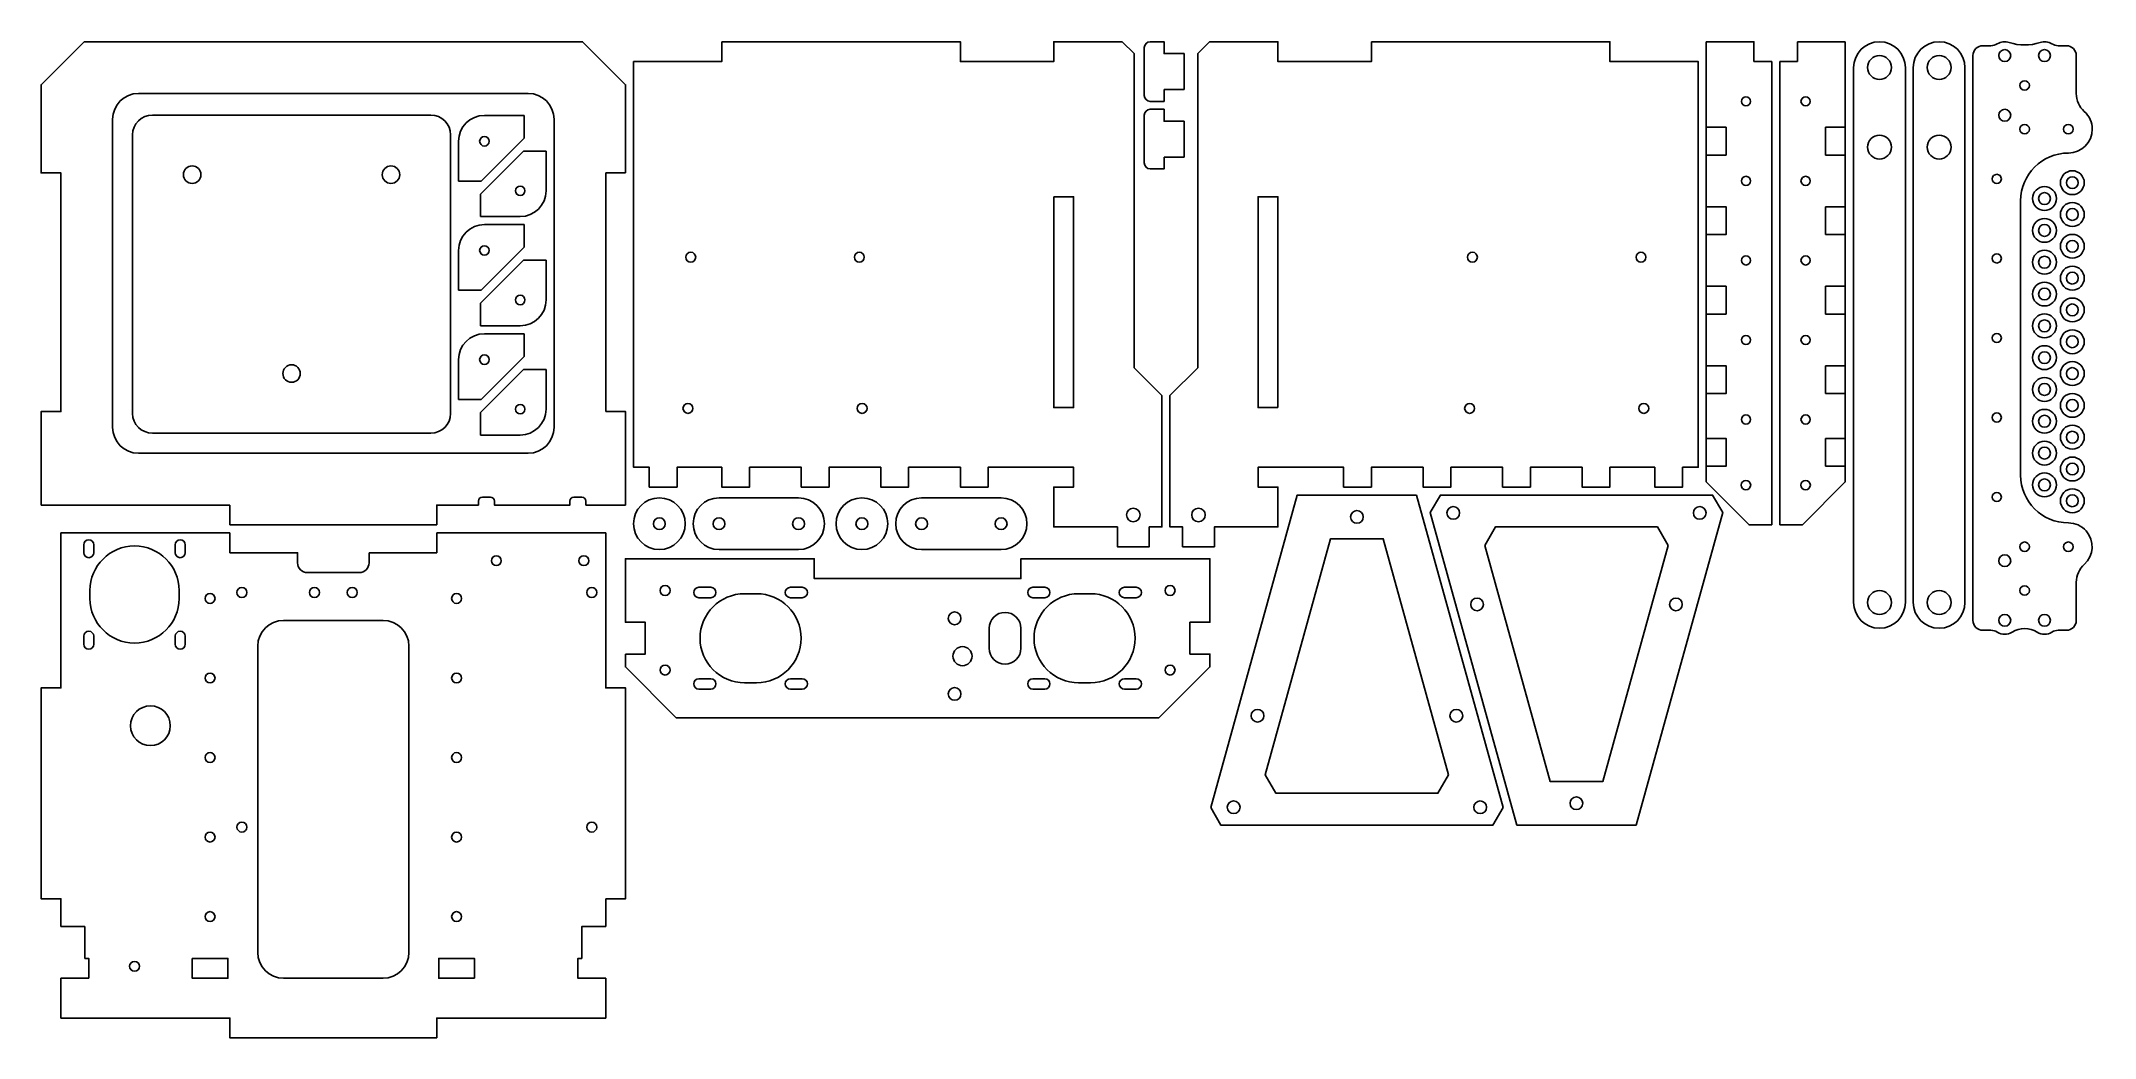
# Model space of a CAD drawing. Extents: x 0 to 517, y 0 to 251.
import ezdxf

# ---------------------------------------------------------------- set-up
doc = ezdxf.new("R2010")
doc.units = 0
doc.layers.add('Layer_1', color=7, linetype='CONTINUOUS')

msp = doc.modelspace()

# ---------------------------------------------------------------- linework, layer by layer
at = {"layer": 'Layer_1', "color": 7}
for points in [[(10.857497, 250.55161), (0.04954, 239.743653), (0.04953, 217.550328), (5.050433, 217.550328), (5.050433, 157.550503), (0.04953, 157.550501), (0.04953, 134.0508)], [(147.05048, 217.550328), (147.05048, 239.743643), (136.242522, 250.5516), (10.857497, 250.55161)], [(277.498421, 249.050919), (277.498421, 237.050961)], [(282.497947, 238.551642), (287.498851, 238.551642), (287.498851, 247.551618), (282.497947, 247.551618), (282.497947, 250.55023), (278.999106, 250.55023)], [(418.820464, 250.55161), (430.820432, 250.55161), (430.820432, 245.550707)], [(418.820464, 250.55161), (418.820464, 139.857862), (429.627051, 129.051277), (435.319725, 129.051277)], [(437.319267, 129.051274), (443.011951, 129.051274), (453.819908, 139.859235), (453.819908, 250.55023)], [(441.81994, 250.55161), (453.819908, 250.55161)], [(441.81994, 245.550707), (441.81994, 250.55161)], [(490.446813, 249.551149), (488.411451, 249.551149)], [(509.411386, 249.551149), (507.374644, 249.551149)], [(435.319735, 245.550707), (430.820442, 245.550707)], [(435.319735, 245.550707), (435.319735, 129.051277)], [(441.81994, 245.550707), (437.319267, 245.550707)], [(437.319267, 129.051274), (437.319267, 245.550707)], [(455.910389, 244.051396), (455.910389, 109.550637)], [(468.910818, 244.051396), (468.910818, 109.550637)], [(470.911729, 244.051396), (470.911729, 109.550637)], [(483.910768, 244.051396), (483.910768, 109.550637)], [(485.91169, 247.051388), (485.91169, 105.052722)], [(511.911147, 237.494681), (511.911147, 247.051388)], [(278.999106, 235.55165), (282.497947, 235.55165), (282.497947, 238.551642)], [(24.549697, 237.551181), (122.550323, 237.551181)], [(282.497947, 221.55077), (287.498851, 221.55077), (287.498851, 230.550746), (282.497947, 230.550746), (282.497947, 233.550738), (278.999106, 233.550738)], [(18.050862, 153.551432), (18.050862, 231.050977)], [(98.050167, 232.101037), (28.049909, 232.101037)], [(111.549436, 232.011467), (121.549872, 232.011467)], [(121.549872, 226.320164), (121.549872, 232.011467)], [(129.050538, 231.050977), (129.050538, 153.551432)], [(277.498421, 232.051427), (277.498421, 220.051469)], [(418.820464, 222.051001), (423.819988, 222.051001), (423.819998, 229.051445), (418.820474, 229.051445)], [(448.820384, 229.051445), (448.820384, 222.051001)], [(453.819908, 229.051445), (448.820384, 229.051445)], [(23.050386, 227.101514), (23.050386, 157.101261)], [(103.04969, 157.101261), (103.04969, 227.101514)], [(105.050611, 215.512206), (105.050611, 225.719343)], [(121.358322, 223.056961), (110.550365, 212.249004)], [(110.741905, 215.512206), (121.549862, 226.320164)], [(127.049616, 223.056961), (121.358312, 223.056961)], [(127.049616, 223.056961), (127.049616, 212.848454)], [(142.049576, 157.550501), (142.049576, 217.551698)], [(142.049576, 217.550328), (147.05048, 217.550328)], [(278.999106, 218.550778), (282.497947, 218.550778), (282.497947, 221.55077)], [(448.820384, 222.051001), (453.819908, 222.051001)], [(105.050611, 215.512206), (110.741905, 215.512206)], [(110.550365, 212.249004), (110.550365, 206.55632)], [(418.820464, 202.051517), (423.819988, 202.051517), (423.819998, 209.050582), (418.820474, 209.050572)], [(448.820384, 209.050572), (448.820384, 202.050137)], [(453.819908, 209.050572), (448.820384, 209.050572)], [(497.911648, 141.551467), (497.911648, 210.551263)], [(120.549412, 206.55633), (110.550355, 206.55633)], [(111.549436, 204.556799), (121.549872, 204.556799)], [(121.549872, 198.864114), (121.549872, 204.556799)], [(448.820384, 202.051517), (453.819908, 202.051517)], [(105.050611, 188.056154), (105.050611, 198.264667)], [(110.741905, 188.056154), (121.549862, 198.864114)], [(121.358322, 195.600919), (110.550365, 184.792957)], [(127.049616, 195.600919), (121.358312, 195.600919)], [(127.049616, 195.600919), (127.049616, 185.393783)], [(105.050611, 188.056154), (110.741905, 188.056154)], [(418.820464, 182.050658), (423.819988, 182.050658), (423.819998, 189.051097), (418.820474, 189.051097)], [(448.820384, 189.051097), (448.820384, 182.050658)], [(453.819908, 189.051097), (448.820384, 189.051097)], [(110.550365, 184.792957), (110.550365, 179.100277)], [(448.820384, 182.050658), (453.819908, 182.050658)], [(120.549412, 179.100277), (110.550355, 179.100277)], [(111.549436, 177.100742), (121.549872, 177.100742)], [(121.549872, 171.408062), (121.549872, 177.100742)], [(105.050611, 160.601479), (105.050611, 170.808616)], [(110.741905, 160.601479), (121.549862, 171.408062)], [(121.358322, 168.144866), (110.550365, 157.338284)], [(127.049616, 168.144866), (121.358312, 168.144866)], [(127.049616, 168.144866), (127.049616, 157.93773)], [(418.820464, 162.051177), (423.819988, 162.051177), (423.819998, 169.051617), (418.820474, 169.051616)], [(448.820384, 169.051616), (448.820384, 162.051177)], [(453.819908, 169.051616), (448.820384, 169.051616)], [(105.050611, 160.601479), (110.741905, 160.601479)], [(448.820384, 162.051177), (453.819908, 162.051177)], [(110.550365, 157.338283), (110.550365, 151.645603)], [(147.05048, 134.0508), (147.05048, 157.550501), (142.049576, 157.550501)], [(28.049909, 152.101734), (98.050167, 152.101734)], [(120.549412, 151.645603), (110.550355, 151.645603)], [(418.820464, 150.800865), (423.819988, 150.800865), (423.819998, 143.800427), (418.820474, 143.800427)], [(448.820384, 143.800427), (448.820384, 150.800866)], [(448.820384, 150.800865), (453.819908, 150.800865)], [(122.550323, 147.051222), (24.549697, 147.051222)], [(453.819908, 143.800427), (448.820384, 143.800427)], [(99.549478, 129.051274), (99.549478, 134.0508), (110.050135, 134.0508), (110.050135, 135.051256)], [(111.050585, 136.050334), (113.050117, 136.050334)], [(114.050577, 135.051256), (114.050577, 134.0508), (133.0496, 134.0508), (133.0496, 135.051256)], [(134.050061, 136.050334), (136.049592, 136.050334)], [(137.050043, 135.051256), (137.050043, 134.0508)], [(190.549663, 135.850519), (170.550186, 135.850519)], [(241.493015, 135.850518), (221.492155, 135.850518)], [(0.04953, 134.0508), (47.550542, 134.0508)], [(47.550542, 134.0508), (47.550542, 129.051274)], [(137.050043, 134.0508), (147.05048, 134.0508)], [(5.050433, 127.050361), (5.050433, 88.050476), (0.04953, 88.050475), (0.04953, 35.051089), (5.050433, 35.05109), (5.050433, 28.050651)], [(47.550542, 127.050361), (5.050433, 127.050361)], [(10.799617, 124.050369), (10.799617, 122.050835)], [(13.299379, 122.050835), (13.299379, 124.050369)], [(33.800473, 124.05037), (33.800473, 122.050835)], [(36.300235, 122.050835), (36.300235, 124.05037)], [(47.550542, 129.051274), (99.550848, 129.051274)], [(47.550542, 122.050835), (47.550542, 127.050361)], [(99.549478, 127.050361), (99.549478, 122.050835)], [(142.049576, 127.050361), (99.550848, 127.050361)], [(142.049576, 35.05109), (147.05048, 35.05109), (147.05048, 88.050476), (142.049576, 88.050475), (142.049576, 127.05036)], [(64.550034, 119.551072), (64.550034, 122.050835), (47.550542, 122.050835)], [(82.549976, 122.050835), (82.549976, 119.551072)], [(99.549478, 122.050835), (82.549986, 122.050835)], [(190.549663, 122.851475), (170.550186, 122.851475)], [(241.493015, 122.851475), (221.492155, 122.851475)], [(80.050214, 117.051309), (67.049795, 117.051309)], [(511.911147, 105.052722), (511.911147, 114.608046)], [(12.349908, 112.550633), (12.349908, 110.551099)], [(34.749934, 110.551099), (34.749934, 112.550633)], [(168.492764, 113.351274), (165.492772, 113.351274)], [(165.492772, 110.750914), (168.492764, 110.750914)], [(179.992512, 111.751371), (176.99252, 111.751371)], [(191.492243, 113.351274), (188.492252, 113.351274)], [(188.492252, 110.750914), (191.492243, 110.750914)], [(252.492523, 113.351274), (249.492532, 113.351274)], [(249.492532, 110.750914), (252.492523, 110.750914)], [(263.992259, 111.751371), (260.992268, 111.751371)], [(275.491996, 113.351274), (272.492005, 113.351274)], [(272.492005, 110.750914), (275.491996, 110.750914)], [(61.049811, 105.051343), (86.050198, 105.051343)], [(10.799617, 101.050896), (10.799617, 99.051362)], [(13.300759, 99.051362), (13.300759, 101.050896)], [(33.800473, 101.050896), (33.800473, 99.051362)], [(36.300235, 99.051362), (36.300235, 101.050896)], [(54.549597, 21.550441), (54.549597, 98.551132)], [(92.550403, 98.551132), (92.550403, 21.550441)], [(238.493024, 98.050905), (238.493024, 103.050431)], [(246.492541, 103.050431), (246.492541, 98.050905)], [(488.411451, 102.551581), (490.446813, 102.551581)], [(507.374644, 102.551581), (509.411386, 102.551581)], [(168.492774, 90.350423), (165.492782, 90.350423)], [(176.99252, 89.351345), (179.992512, 89.351345)], [(191.492243, 90.350423), (188.492252, 90.350423)], [(252.492523, 90.350423), (249.492532, 90.350423)], [(260.992268, 89.351345), (263.992259, 89.351345)], [(275.491997, 90.350422), (272.492006, 90.350422)], [(165.492782, 87.751441), (168.492774, 87.751441)], [(188.492252, 87.751441), (191.492243, 87.751441)], [(249.492532, 87.751441), (252.492523, 87.751441)], [(272.492006, 87.751441), (275.491997, 87.751441)], [(142.049576, 28.050651), (142.049576, 35.051091)], [(5.050433, 28.050651), (11.050417, 28.050651), (11.050417, 20.051135)], [(136.049592, 20.051135), (136.049592, 28.050651), (142.049576, 28.050651)], [(11.050417, 20.051135), (12.049498, 20.051135), (12.049498, 15.051608)], [(142.049576, 15.05023), (135.050512, 15.05023), (135.050522, 20.051134), (136.049602, 20.051135)], [(12.049498, 15.05023), (5.050443, 15.05023), (5.050433, 5.051178), (47.550542, 5.051177), (47.550542, 0.05027), (99.550848, 0.05028)], [(86.050198, 15.05023), (61.049811, 15.05023)], [(142.049576, 5.051177), (142.049576, 15.050229)], [(99.549478, 0.05028), (99.549478, 5.051179), (142.049576, 5.051177)]]:
    msp.add_lwpolyline(points, dxfattribs=at)
for points in [[(171.241966, 250.55161), (171.241966, 245.550707), (149.050021, 245.550707), (149.050021, 143.551006), (152.992594, 143.551006), (152.992594, 138.551479), (159.993029, 138.551479), (159.993029, 143.551006), (171.241966, 143.551006), (171.241966, 138.551479), (178.242401, 138.551479), (178.242401, 143.551006), (191.242822, 143.551006), (191.242822, 138.551479), (198.241882, 138.551479), (198.241882, 143.551006), (211.242304, 143.551006), (211.242304, 138.551479), (218.242743, 138.551479), (218.242743, 143.551006), (231.243164, 143.551006), (231.243164, 138.551479), (238.242223, 138.551479), (238.242223, 143.551006), (259.742392, 143.551006), (259.742392, 138.551479), (254.742865, 138.551479), (254.742865, 128.551051), (270.741898, 128.551051), (270.741898, 123.551524), (278.742794, 123.551524), (278.742794, 128.551051), (281.93571, 128.551051), (281.93571, 161.550955), (274.935272, 168.551393), (274.935272, 247.551618), (271.935282, 250.55161), (254.742865, 250.55161), (254.742865, 245.550707), (231.243164, 245.550707), (231.243164, 250.55161)], [(334.62779, 250.55161), (334.62779, 245.550707), (311.128088, 245.550707), (311.128088, 250.55161), (293.934293, 250.55161), (290.93568, 247.551618), (290.93568, 168.551393), (283.935241, 161.550955), (283.935241, 128.551051), (287.126782, 128.551051), (287.126782, 123.551524), (295.127678, 123.551524), (295.127678, 128.551051), (311.128088, 128.551051), (311.128088, 138.551479), (306.127185, 138.551479), (306.127185, 143.551006), (327.627351, 143.551006), (327.627351, 138.551479), (334.62779, 138.551479), (334.62779, 143.551006), (347.626833, 143.551006), (347.626833, 138.551479), (354.627272, 138.551479), (354.627272, 143.551006), (367.627693, 143.551006), (367.627693, 138.551479), (374.62813, 138.551479), (374.62813, 143.551006), (387.627173, 143.551006), (387.627173, 138.551479), (394.627618, 138.551479), (394.627618, 143.551006), (405.877925, 143.551006), (405.877925, 138.551479), (412.87699, 138.551479), (412.87699, 143.551006), (416.819553, 143.551006), (416.819553, 245.550707), (394.627618, 245.550707), (394.627618, 250.55161)], [(465.410586, 244.051396)], [(480.410556, 244.051396)], [(493.911205, 245.550707)], [(503.911632, 245.550707)], [(498.910718, 238.350442)], [(429.970182, 235.55165)], [(443.819481, 234.400989)], [(493.911205, 230.550746)], [(498.910718, 227.350944)], [(509.911616, 227.350944)], [(111.549436, 224.312372)], [(465.410586, 224.050532)], [(480.410556, 224.050532)], [(40.249697, 217.101077)], [(90.250461, 217.101077)], [(120.549412, 214.256805)], [(429.970182, 215.550796)], [(443.819481, 214.401505)], [(491.911674, 214.901726)], [(510.910697, 213.602245)], [(510.910697, 212.101554)], [(254.74286, 211.550344), (259.742388, 211.550344), (259.742388, 158.550957), (254.74286, 158.550957)], [(311.128087, 158.550957), (306.127184, 158.550957), (306.127184, 211.550344), (311.128087, 211.550344)], [(503.911622, 209.601792)], [(503.911622, 208.101111)], [(503.911622, 201.600907)], [(510.910697, 205.601349)], [(510.910697, 204.102038)], [(111.549436, 196.856312)], [(162.19238, 196.350571)], [(204.591883, 196.350571)], [(360.027807, 197.600452)], [(402.427313, 197.600452)], [(503.911622, 200.101594)], [(510.910697, 197.601831)], [(429.970182, 195.551309)], [(443.819481, 194.400646)], [(491.911674, 194.900873)], [(503.911622, 193.601383)], [(503.911622, 192.102076)], [(510.910697, 196.101146)], [(120.549412, 186.80076)], [(510.910697, 189.600936)], [(510.910697, 188.101629)], [(503.911622, 185.601866)], [(503.911622, 184.101182)], [(510.910697, 181.601418)], [(503.911622, 177.600971)], [(503.911622, 176.101664)], [(510.910697, 180.102112)], [(429.970182, 175.550448)], [(443.819481, 174.401164)], [(491.911674, 174.901392)], [(510.910697, 173.601902)], [(510.910697, 172.101217)], [(65.250074, 167.10169)], [(111.549436, 169.40026)], [(503.911622, 169.601454)], [(503.911622, 168.102147)], [(510.910697, 165.601005)], [(503.911622, 161.601936)], [(510.910697, 164.101699)], [(120.549412, 159.344708)], [(161.49233, 158.351141)], [(205.291926, 158.351141)], [(359.327763, 159.601024)], [(403.127363, 159.601024)], [(429.970182, 155.550967)], [(503.911622, 160.101252)], [(510.910697, 157.601488)], [(510.910697, 156.102182)], [(28.049909, 152.101734)], [(443.819481, 154.400304)], [(491.911674, 154.90191)], [(503.911622, 153.601041)], [(503.911622, 152.101734)], [(122.550323, 147.051222)], [(503.911622, 145.601524)], [(510.910697, 149.601971)], [(510.910697, 148.101286)], [(503.911622, 144.102218)], [(510.910697, 141.601076)], [(510.910697, 140.10177)], [(345.982833, 136.550564), (315.98292, 136.550564), (294.207146, 57.96926), (296.757897, 53.551266), (365.207857, 53.551266), (367.758607, 57.96926)], [(371.19957, 53.551265), (401.199482, 53.551265), (422.975257, 132.13257), (420.424505, 136.550564), (351.974546, 136.550564), (349.423796, 132.13257)], [(430.019792, 139.050325)], [(443.819481, 137.851432)], [(491.911674, 134.902428)], [(503.911622, 137.602006)], [(503.911622, 136.101322)], [(157.049537, 129.350309)], [(162.05043, 129.350309)], [(207.992884, 129.350308)], [(212.992409, 129.350308)], [(273.04322, 131.551036)], [(291.127228, 133.251537)], [(332.58278, 131.050808)], [(353.599255, 132.051266)], [(415.598622, 132.051266)], [(510.910697, 133.60156)], [(510.910697, 132.100875)], [(170.550186, 127.851002)], [(190.549663, 127.851002)], [(221.492154, 127.851002)], [(241.493015, 127.851002)], [(354.054008, 66.231982), (351.351673, 61.550783), (310.61408, 61.550783), (307.911747, 66.231982), (324.348996, 125.551054), (337.616757, 125.551054)], [(363.128395, 123.869846), (365.83073, 128.551045), (406.568326, 128.551045), (409.270658, 123.869846), (392.833406, 64.550775), (379.565645, 64.550775)], [(113.299547, 120.0513)], [(135.299932, 120.0513)], [(146.9926, 96.550221), (146.9926, 93.358682), (159.800098, 80.551187), (281.184676, 80.551187), (293.992173, 93.358682), (293.992173, 96.550221), (288.992645, 96.550221), (288.992645, 104.551116), (293.992173, 104.551116), (293.992173, 120.551529), (246.492539, 120.551529), (246.492539, 115.550624), (194.492233, 115.550624), (194.492233, 120.551529), (146.9926, 120.551529), (146.9926, 104.551116), (151.992133, 104.551116), (151.992133, 96.550221)], [(498.910718, 122.352625)], [(509.911616, 122.352625)], [(493.911205, 118.551993)], [(41.299758, 110.551099)], [(49.300653, 112.050405)], [(67.550026, 112.050405)], [(77.050232, 112.050405)], [(103.3005, 110.551099)], [(137.299473, 112.050405)], [(158.242907, 112.550633)], [(285.243001, 112.550633)], [(359.599237, 109.050414)], [(409.598638, 109.050414)], [(465.410596, 109.550642)], [(480.410546, 109.550642)], [(498.910718, 111.35174)], [(231.391988, 105.551572)], [(493.911205, 103.552038)], [(503.911632, 103.552038)], [(234.192163, 96.051371)], [(238.493024, 98.050905)], [(41.299758, 90.550238)], [(103.3005, 90.550238)], [(158.242907, 92.551151)], [(285.243001, 92.551151)], [(231.391988, 86.551169)], [(22.550155, 78.550273)], [(307.582394, 81.051414)], [(357.581788, 81.051414)], [(41.299758, 70.550757)], [(103.3005, 70.550757)], [(301.582412, 58.050563)], [(363.58177, 58.050563)], [(384.599623, 59.05102)], [(49.300653, 53.051038)], [(137.299473, 53.051038)], [(41.299758, 50.551274)], [(103.3005, 50.551274)], [(41.299758, 30.550414)], [(103.3005, 30.550414)], [(22.299355, 18.050221)], [(38.050346, 20.051132), (47.050312, 20.051132), (47.050312, 15.050227), (38.050346, 15.050227)], [(109.049674, 15.050227), (100.049698, 15.050227), (100.049698, 20.051132), (109.049674, 20.051132)], [(86.050198, 15.05023)]]:
    msp.add_lwpolyline(points, close=True, dxfattribs=at)
for points in [[(278.999106, 250.55023), (278.170905, 250.55023), (277.498421, 249.87913), (277.498421, 249.050919)], [(462.410604, 250.5516), (458.820811, 250.5516), (455.911769, 247.641188), (455.911769, 244.051396)], [(468.910818, 244.051396), (468.910818, 247.641188), (466.000396, 250.5516), (462.410604, 250.5516)], [(477.410564, 250.5516), (473.820771, 250.5516), (470.911729, 247.641188), (470.911729, 244.051396)], [(483.910768, 244.051396), (483.910768, 247.641188), (481.000356, 250.5516), (477.410564, 250.5516)], [(488.411451, 249.551149), (487.03065, 249.551149), (485.91169, 248.432179), (485.91169, 247.051388)], [(492.045334, 250.01279), (491.567153, 249.710999), (491.013183, 249.551149), (490.446813, 249.551149)], [(495.039816, 250.36419), (494.040735, 250.70457), (492.939684, 250.57503), (492.045334, 250.01279)], [(493.911205, 248.550699), (493.082994, 248.550699), (492.410514, 247.879588), (492.410514, 247.051388)], [(495.410506, 247.051388), (495.410506, 247.879588), (494.739406, 248.550699), (493.911205, 248.550699)], [(502.781641, 250.36419), (500.272229, 249.508429), (497.550608, 249.508429), (495.039816, 250.36419)], [(503.911632, 248.550699), (503.082051, 248.550699), (502.410951, 247.879588), (502.410951, 247.051388)], [(505.776123, 250.01279), (504.883152, 250.57503), (503.782102, 250.70457), (502.781641, 250.36419)], [(505.410943, 247.051388), (505.410943, 247.879588), (504.739832, 248.550699), (503.911632, 248.550699)], [(507.374644, 249.551149), (506.809654, 249.551149), (506.255673, 249.710999), (505.776123, 250.01279)], [(511.911147, 247.051388), (511.911147, 248.432179), (510.792187, 249.551149), (509.411386, 249.551149)], [(462.410604, 247.051378), (460.754193, 247.051378), (459.410612, 245.707797), (459.410612, 244.051396)], [(459.410612, 244.051396), (459.410612, 242.393614), (460.754193, 241.051404), (462.410604, 241.051404)], [(465.410586, 244.051396), (465.410586, 245.707797), (464.068385, 247.051378), (462.410604, 247.051378)], [(462.410604, 241.051404), (464.068385, 241.051404), (465.410586, 242.393614), (465.410586, 244.051396)], [(477.410564, 247.051378), (475.754153, 247.051378), (474.410572, 245.707797), (474.410572, 244.051396)], [(474.410572, 244.051396), (474.410572, 242.393614), (475.754153, 241.051404), (477.410564, 241.051404)], [(480.410556, 244.051396), (480.410556, 245.707797), (479.068345, 247.051378), (477.410564, 247.051378)], [(477.410564, 241.051404), (479.068345, 241.051404), (480.410556, 242.393614), (480.410556, 244.051396)], [(492.410514, 247.051388), (492.410514, 246.223187), (493.082994, 245.550707), (493.911205, 245.550707)], [(493.911205, 245.550707), (494.739406, 245.550707), (495.410506, 246.223187), (495.410506, 247.051388)], [(502.410951, 247.051388), (502.410951, 246.223187), (503.082051, 245.550707), (503.911632, 245.550707)], [(503.911632, 245.550707), (504.739832, 245.550707), (505.410943, 246.223187), (505.410943, 247.051388)], [(498.910718, 240.750993), (498.247888, 240.750993), (497.710448, 240.213553), (497.710448, 239.550713)], [(497.710448, 239.550713), (497.710448, 238.887882), (498.247888, 238.350442), (498.910718, 238.350442)], [(500.110999, 239.550713), (500.110999, 240.213553), (499.573559, 240.750993), (498.910718, 240.750993)], [(498.910718, 238.350442), (499.573559, 238.350442), (500.110999, 238.887882), (500.110999, 239.550713)], [(18.050862, 231.050977), (18.050862, 234.640769), (20.959904, 237.551181), (24.549697, 237.551181)], [(122.550323, 237.551181), (126.140116, 237.551181), (129.050538, 234.640769), (129.050538, 231.050977)], [(277.498421, 237.050961), (277.498421, 236.22276), (278.170905, 235.55165), (278.999106, 235.55165)], [(278.999106, 233.550738), (278.170905, 233.550738), (277.498421, 232.879628), (277.498421, 232.051427)], [(428.819521, 236.700931), (428.18425, 236.700931), (427.67024, 236.18555), (427.67024, 235.55165)], [(427.67024, 235.55165), (427.67024, 234.916369), (428.18425, 234.400989), (428.819521, 234.400989)], [(429.970182, 235.55165), (429.970182, 236.18555), (429.454801, 236.700931), (428.819521, 236.700931)], [(428.819521, 234.400989), (429.454801, 234.400989), (429.970182, 234.916369), (429.970182, 235.55165)], [(443.819481, 236.700941), (443.184201, 236.700941), (442.67019, 236.18555), (442.67019, 235.55166)], [(442.67019, 235.55166), (442.67019, 234.916379), (443.184201, 234.400989), (443.819481, 234.400989)], [(444.970142, 235.55166), (444.970142, 236.18555), (444.454752, 236.700941), (443.819481, 236.700941)], [(443.819481, 234.400989), (444.454752, 234.400989), (444.970142, 234.916379), (444.970142, 235.55166)], [(493.911205, 233.550738), (493.082994, 233.550738), (492.410514, 232.879638), (492.410514, 232.051437)], [(495.410506, 232.051437), (495.410506, 232.879638), (494.739406, 233.550738), (493.911205, 233.550738)], [(513.910689, 233.022948), (512.638758, 234.161209), (511.911147, 235.7873), (511.911147, 237.494681)], [(515.9116, 228.551215), (515.9116, 230.258596), (515.183989, 231.884687), (513.910689, 233.022948)], [(28.049909, 232.101037), (25.288317, 232.101037), (23.050386, 229.863106), (23.050386, 227.101514)], [(103.04969, 227.101514), (103.04969, 229.863106), (100.811758, 232.101037), (98.050167, 232.101037)], [(111.549436, 232.011467), (107.959643, 232.011467), (105.050611, 229.102425), (105.050611, 225.512633)], [(492.410514, 232.051437), (492.410514, 231.223237), (493.082994, 230.550746), (493.911205, 230.550746)], [(493.911205, 230.550746), (494.739406, 230.550746), (495.410506, 231.223237), (495.410506, 232.051437)], [(498.910718, 229.751486), (498.247888, 229.751486), (497.710448, 229.214045), (497.710448, 228.551215)], [(497.710448, 228.551215), (497.710448, 227.888375), (498.247888, 227.350944), (498.910718, 227.350944)], [(500.110999, 228.551215), (500.110999, 229.214045), (499.573559, 229.751486), (498.910718, 229.751486)], [(498.910718, 227.350944), (499.573559, 227.350944), (500.110999, 227.888375), (500.110999, 228.551215)], [(509.911616, 229.751486), (509.248775, 229.751486), (508.711345, 229.214045), (508.711345, 228.551215)], [(508.711345, 228.551215), (508.711345, 227.888375), (509.248775, 227.350944), (509.911616, 227.350944)], [(511.110507, 228.551215), (511.110507, 229.214045), (510.574456, 229.751486), (509.911616, 229.751486)], [(509.911616, 222.551231), (513.224418, 222.551231), (515.9116, 225.237033), (515.9116, 228.551215)], [(509.911616, 227.350944), (510.574456, 227.350944), (511.110507, 227.888375), (511.110507, 228.551215)], [(111.549436, 226.711534), (110.886605, 226.711534), (110.350545, 226.174103), (110.350545, 225.512643)], [(110.350545, 225.512643), (110.350545, 224.849803), (110.886605, 224.312372), (111.549436, 224.312372)], [(112.749716, 225.512643), (112.749716, 226.174103), (112.212276, 226.711534), (111.549436, 226.711534)], [(111.549436, 224.312372), (112.212276, 224.312372), (112.749716, 224.849803), (112.749716, 225.512643)], [(462.410604, 227.050524), (460.754193, 227.050524), (459.410612, 225.708313), (459.410612, 224.050532)], [(459.410612, 224.050532), (459.410612, 222.394131), (460.754193, 221.05055), (462.410604, 221.05055)], [(465.410586, 224.050532), (465.410586, 225.708313), (464.068385, 227.050524), (462.410604, 227.050524)], [(462.410604, 221.05055), (464.068385, 221.05055), (465.410586, 222.394131), (465.410586, 224.050532)], [(477.410564, 227.050524), (475.754153, 227.050524), (474.410572, 225.708313), (474.410572, 224.050532)], [(474.410572, 224.050532), (474.410572, 222.394131), (475.754153, 221.05055), (477.410564, 221.05055)], [(480.410556, 224.050532), (480.410556, 225.708313), (479.068345, 227.050524), (477.410564, 227.050524)], [(477.410564, 221.05055), (479.068345, 221.05055), (480.410556, 222.394131), (480.410556, 224.050532)], [(497.911648, 210.551263), (497.911648, 217.178257), (503.283251, 222.551231), (509.911616, 222.551231)], [(38.050346, 219.301809), (36.834915, 219.301809), (35.849614, 218.316508), (35.849614, 217.101077)], [(35.849614, 217.101077), (35.849614, 215.887026), (36.834915, 214.901726), (38.050346, 214.901726)], [(40.249697, 217.101077), (40.249697, 218.316508), (39.265777, 219.301809), (38.050346, 219.301809)], [(38.050346, 214.901726), (39.265777, 214.901726), (40.249697, 215.887026), (40.249697, 217.101077)], [(88.04974, 219.301809), (86.835679, 219.301809), (85.850388, 218.316508), (85.850388, 217.101077)], [(85.850388, 217.101077), (85.850388, 215.887026), (86.835679, 214.901726), (88.04974, 214.901726)], [(90.250461, 217.101077), (90.250461, 218.316508), (89.265161, 219.301809), (88.04974, 219.301809)], [(88.04974, 214.901726), (89.265161, 214.901726), (90.250461, 215.887026), (90.250461, 217.101077)], [(277.498421, 220.051469), (277.498421, 219.223259), (278.170905, 218.550778), (278.999106, 218.550778)], [(491.911674, 217.201677), (491.276393, 217.201677), (490.761003, 216.686287), (490.761003, 216.051017)], [(493.060954, 216.051017), (493.060954, 216.686287), (492.545564, 217.201677), (491.911674, 217.201677)], [(507.910705, 215.101546), (507.910705, 216.757947), (509.254295, 218.101538), (510.910697, 218.101538)], [(510.910697, 218.101538), (512.568478, 218.101538), (513.910689, 216.757947), (513.910689, 215.101546)], [(120.549412, 214.256805), (119.886571, 214.256805), (119.350511, 213.719375), (119.350511, 213.056535)], [(119.350511, 213.056535), (119.350511, 212.393704), (119.886571, 211.856264), (120.549412, 211.856264)], [(121.749683, 213.056535), (121.749683, 213.719375), (121.213622, 214.256805), (120.549412, 214.256805)], [(120.549412, 211.856264), (121.213622, 211.856264), (121.749683, 212.393704), (121.749683, 213.056535)], [(120.549412, 206.55633), (124.140574, 206.55633), (127.049616, 209.466742), (127.049616, 213.056535)], [(428.819521, 216.701457), (428.18425, 216.701457), (427.67024, 216.186067), (427.67024, 215.550796)], [(427.67024, 215.550796), (427.67024, 214.915516), (428.18425, 214.401515), (428.819521, 214.401515)], [(429.970182, 215.550796), (429.970182, 216.186067), (429.454801, 216.701457), (428.819521, 216.701457)], [(428.819521, 214.401515), (429.454801, 214.401515), (429.970182, 214.915516), (429.970182, 215.550796)], [(443.819481, 216.701447), (443.184201, 216.701447), (442.67019, 216.186067), (442.67019, 215.550786)], [(442.67019, 215.550786), (442.67019, 214.915506), (443.184201, 214.401505), (443.819481, 214.401505)], [(444.970142, 215.550786), (444.970142, 216.186067), (444.454752, 216.701447), (443.819481, 216.701447)], [(443.819481, 214.401505), (444.454752, 214.401505), (444.970142, 214.915506), (444.970142, 215.550786)], [(490.761003, 216.051017), (490.761003, 215.415736), (491.276393, 214.901726), (491.911674, 214.901726)], [(491.911674, 214.901726), (492.545564, 214.901726), (493.060954, 215.415736), (493.060954, 216.051017)], [(500.91164, 211.101103), (500.91164, 212.758884), (502.253841, 214.101095), (503.911622, 214.101095)], [(502.410941, 211.101103), (502.410941, 211.929304), (503.083421, 212.601784), (503.911622, 212.601784)], [(503.911622, 214.101095), (505.568033, 214.101095), (506.911614, 212.758884), (506.911614, 211.101103)], [(503.911622, 212.601784), (504.739832, 212.601784), (505.410933, 211.929304), (505.410933, 211.101103)], [(510.910697, 212.101554), (509.254295, 212.101554), (507.910705, 213.445145), (507.910705, 215.101546)], [(509.411386, 215.101546), (509.411386, 215.929746), (510.082496, 216.602237), (510.910697, 216.602237)], [(510.910697, 213.602245), (510.082496, 213.602245), (509.411386, 214.273345), (509.411386, 215.101546)], [(510.910697, 216.602237), (511.738897, 216.602237), (512.411378, 215.929746), (512.411378, 215.101546)], [(512.411378, 215.101546), (512.411378, 214.273345), (511.738897, 213.602245), (510.910697, 213.602245)], [(513.910689, 215.101546), (513.910689, 213.445145), (512.568478, 212.101554), (510.910697, 212.101554)], [(503.911622, 208.101111), (502.253841, 208.101111), (500.91164, 209.444702), (500.91164, 211.101103)], [(503.911622, 209.601792), (503.083421, 209.601792), (502.410941, 210.272903), (502.410941, 211.101103)], [(505.410933, 211.101103), (505.410933, 210.272903), (504.739832, 209.601792), (503.911622, 209.601792)], [(506.911614, 211.101103), (506.911614, 209.444702), (505.568033, 208.101111), (503.911622, 208.101111)], [(507.910705, 207.10203), (507.910705, 208.758432), (509.254295, 210.102023), (510.910697, 210.102023)], [(510.910697, 204.102038), (509.254295, 204.102038), (507.910705, 205.444249), (507.910705, 207.10203)], [(509.411386, 207.10203), (509.411386, 207.930231), (510.082496, 208.601332), (510.910697, 208.601332)], [(510.910697, 205.601349), (510.082496, 205.601349), (509.411386, 206.27383), (509.411386, 207.10203)], [(510.910697, 210.102023), (512.568478, 210.102023), (513.910689, 208.758432), (513.910689, 207.10203)], [(510.910697, 208.601332), (511.738897, 208.601332), (512.411378, 207.930231), (512.411378, 207.10203)], [(512.411378, 207.10203), (512.411378, 206.27383), (511.738897, 205.601349), (510.910697, 205.601349)], [(513.910689, 207.10203), (513.910689, 205.444249), (512.568478, 204.102038), (510.910697, 204.102038)], [(111.549436, 204.556799), (107.959643, 204.556799), (105.050611, 201.646377), (105.050611, 198.056584)], [(500.91164, 203.101588), (500.91164, 204.757989), (502.253841, 206.10158), (503.911622, 206.10158)], [(503.911622, 200.101594), (502.253841, 200.101594), (500.91164, 201.445187), (500.91164, 203.101588)], [(502.410941, 203.101588), (502.410941, 203.929788), (503.083421, 204.602269), (503.911622, 204.602269)], [(503.911622, 201.600907), (503.083421, 201.600907), (502.410941, 202.273387), (502.410941, 203.101588)], [(503.911622, 206.10158), (505.568033, 206.10158), (506.911614, 204.757989), (506.911614, 203.101588)], [(503.911622, 204.602269), (504.739832, 204.602269), (505.410933, 203.929788), (505.410933, 203.101588)], [(505.410933, 203.101588), (505.410933, 202.273387), (504.739832, 201.600907), (503.911622, 201.600907)], [(506.911614, 203.101588), (506.911614, 201.445187), (505.568033, 200.101594), (503.911622, 200.101594)], [(507.910705, 199.101137), (507.910705, 200.758916), (509.254295, 202.101127), (510.910697, 202.101127)], [(510.910697, 202.101127), (512.568478, 202.101127), (513.910689, 200.758916), (513.910689, 199.101137)], [(111.549436, 199.256856), (110.886605, 199.256856), (110.350545, 198.719421), (110.350545, 198.056584)], [(110.350545, 198.056584), (110.350545, 197.393747), (110.886605, 196.856312), (111.549436, 196.856312)], [(112.749716, 198.056584), (112.749716, 198.719421), (112.212276, 199.256856), (111.549436, 199.256856)], [(111.549436, 196.856312), (112.212276, 196.856312), (112.749716, 197.393747), (112.749716, 198.056584)], [(163.442261, 197.600453), (162.75186, 197.600453), (162.19238, 197.040969), (162.19238, 196.350571)], [(162.19238, 196.350571), (162.19238, 195.660174), (162.75186, 195.100689), (163.442261, 195.100689)], [(164.692142, 196.350571), (164.692142, 197.040969), (164.132661, 197.600453), (163.442261, 197.600453)], [(163.442261, 195.100689), (164.132661, 195.100689), (164.692142, 195.660174), (164.692142, 196.350571)], [(205.841764, 197.600453), (205.151366, 197.600453), (204.591883, 197.040969), (204.591883, 196.350571)], [(204.591883, 196.350571), (204.591883, 195.660174), (205.151366, 195.100689), (205.841764, 195.100689)], [(207.093023, 196.350571), (207.093023, 197.040969), (206.532161, 197.600453), (205.841764, 197.600453)], [(205.841764, 195.100689), (206.532161, 195.100689), (207.093023, 195.660174), (207.093023, 196.350571)], [(360.027807, 197.600452), (359.33741, 197.600452), (358.777925, 197.040969), (358.777925, 196.350571)], [(358.777925, 196.350571), (358.777925, 195.660174), (359.33741, 195.100689), (360.027807, 195.100689)], [(361.277689, 196.350571), (361.277689, 197.040969), (360.718205, 197.600452), (360.027807, 197.600452)], [(360.027807, 195.100689), (360.718205, 195.100689), (361.277689, 195.660174), (361.277689, 196.350571)], [(402.427313, 197.600452), (401.736913, 197.600452), (401.177432, 197.040969), (401.177432, 196.350571)], [(401.177432, 196.350571), (401.177432, 195.660174), (401.736913, 195.100689), (402.427313, 195.100689)], [(403.677194, 196.350571), (403.677194, 197.040969), (403.117703, 197.600452), (402.427313, 197.600452)], [(402.427313, 195.100689), (403.117703, 195.100689), (403.677194, 195.660174), (403.677194, 196.350571)], [(428.819521, 196.700593), (428.18425, 196.700593), (427.67024, 196.186585), (427.67024, 195.551309)], [(429.970182, 195.551309), (429.970182, 196.186585), (429.454801, 196.700593), (428.819521, 196.700593)], [(443.819481, 196.700593), (443.184201, 196.700593), (442.67019, 196.186585), (442.67019, 195.551309)], [(444.970142, 195.551309), (444.970142, 196.186585), (444.454752, 196.700593), (443.819481, 196.700593)], [(491.911674, 197.202199), (491.276393, 197.202199), (490.761003, 196.686812), (490.761003, 196.051536)], [(493.060954, 196.051536), (493.060954, 196.686812), (492.545564, 197.202199), (491.911674, 197.202199)], [(500.91164, 195.102068), (500.91164, 196.75847), (502.253841, 198.102059), (503.911622, 198.102059)], [(502.410941, 195.102067), (502.410941, 195.930269), (503.083421, 196.601374), (503.911622, 196.601374)], [(503.911622, 198.102059), (505.568033, 198.102059), (506.911614, 196.75847), (506.911614, 195.102068)], [(503.911622, 196.601374), (504.739832, 196.601374), (505.410933, 195.930269), (505.410933, 195.102067)], [(510.910697, 196.101146), (509.254295, 196.101146), (507.910705, 197.444734), (507.910705, 199.101137)], [(509.411386, 199.101137), (509.411386, 199.929339), (510.082496, 200.601826), (510.910697, 200.601826)], [(510.910697, 197.601831), (510.082496, 197.601831), (509.411386, 198.272936), (509.411386, 199.101137)], [(510.910697, 200.601826), (511.738897, 200.601826), (512.411378, 199.929339), (512.411378, 199.101137)], [(512.411378, 199.101137), (512.411378, 198.272936), (511.738897, 197.601831), (510.910697, 197.601831)], [(513.910689, 199.101137), (513.910689, 197.444734), (512.568478, 196.101146), (510.910697, 196.101146)], [(427.67024, 195.551309), (427.67024, 194.916033), (428.18425, 194.400646), (428.819521, 194.400646)], [(428.819521, 194.400646), (429.454801, 194.400646), (429.970182, 194.916033), (429.970182, 195.551309)], [(442.67019, 195.551309), (442.67019, 194.916033), (443.184201, 194.400646), (443.819481, 194.400646)], [(443.819481, 194.400646), (444.454752, 194.400646), (444.970142, 194.916033), (444.970142, 195.551309)], [(490.761003, 196.051536), (490.761003, 195.416261), (491.276393, 194.900873), (491.911674, 194.900873)], [(491.911674, 194.900873), (492.545564, 194.900873), (493.060954, 195.416261), (493.060954, 196.051536)], [(503.911622, 192.102076), (502.253841, 192.102076), (500.91164, 193.444287), (500.91164, 195.102068)], [(503.911622, 193.601383), (503.083421, 193.601383), (502.410941, 194.273866), (502.410941, 195.102067)], [(506.911614, 195.102068), (506.911614, 193.444287), (505.568033, 192.102076), (503.911622, 192.102076)], [(505.410933, 195.102067), (505.410933, 194.273866), (504.739832, 193.601383), (503.911622, 193.601383)], [(507.910705, 191.101621), (507.910705, 192.758023), (509.254295, 194.101612), (510.910697, 194.101612)], [(509.411386, 191.101621), (509.411386, 191.929822), (510.082496, 192.600927), (510.910697, 192.600927)], [(510.910697, 194.101612), (512.568478, 194.101612), (513.910689, 192.758023), (513.910689, 191.101621)], [(510.910697, 192.600927), (511.738897, 192.600927), (512.411378, 191.929822), (512.411378, 191.101621)], [(120.549412, 186.80076), (119.886571, 186.80076), (119.350511, 186.263324), (119.350511, 185.600488)], [(121.749683, 185.600488), (121.749683, 186.263324), (121.213622, 186.80076), (120.549412, 186.80076)], [(500.91164, 187.101173), (500.91164, 188.758954), (502.253841, 190.101164), (503.911622, 190.101164)], [(503.911622, 184.101182), (502.253841, 184.101182), (500.91164, 185.44477), (500.91164, 187.101173)], [(502.410941, 187.101173), (502.410941, 187.929373), (503.083421, 188.601857), (503.911622, 188.601857)], [(503.911622, 185.601866), (503.083421, 185.601866), (502.410941, 186.272971), (502.410941, 187.101173)], [(503.911622, 190.101164), (505.568033, 190.101164), (506.911614, 188.758954), (506.911614, 187.101173)], [(503.911622, 188.601857), (504.739832, 188.601857), (505.410933, 187.929373), (505.410933, 187.101173)], [(505.410933, 187.101173), (505.410933, 186.272971), (504.739832, 185.601866), (503.911622, 185.601866)], [(506.911614, 187.101173), (506.911614, 185.44477), (505.568033, 184.101182), (503.911622, 184.101182)], [(510.910697, 188.101629), (509.254295, 188.101629), (507.910705, 189.445217), (507.910705, 191.101621)], [(507.910705, 183.102103), (507.910705, 184.758506), (509.254295, 186.102094), (510.910697, 186.102094)], [(510.910697, 189.600936), (510.082496, 189.600936), (509.411386, 190.273419), (509.411386, 191.101621)], [(512.411378, 191.101621), (512.411378, 190.273419), (511.738897, 189.600936), (510.910697, 189.600936)], [(513.910689, 191.101621), (513.910689, 189.445217), (512.568478, 188.101629), (510.910697, 188.101629)], [(510.910697, 186.102094), (512.568478, 186.102094), (513.910689, 184.758506), (513.910689, 183.102103)], [(119.350511, 185.600488), (119.350511, 184.937651), (119.886571, 184.401593), (120.549412, 184.401593)], [(120.549412, 184.401593), (121.213622, 184.401593), (121.749683, 184.937651), (121.749683, 185.600488)], [(120.549412, 179.100277), (124.140574, 179.100277), (127.049616, 182.010695), (127.049616, 185.600488)], [(500.91164, 179.101655), (500.91164, 180.758059), (502.253841, 182.101647), (503.911622, 182.101647)], [(503.911622, 182.101647), (505.568033, 182.101647), (506.911614, 180.758059), (506.911614, 179.101655)], [(510.910697, 180.102112), (509.254295, 180.102112), (507.910705, 181.444322), (507.910705, 183.102103)], [(509.411386, 183.102103), (509.411386, 183.930305), (510.082496, 184.60141), (510.910697, 184.60141)], [(510.910697, 181.601418), (510.082496, 181.601418), (509.411386, 182.273902), (509.411386, 183.102103)], [(510.910697, 184.60141), (511.738897, 184.60141), (512.411378, 183.930305), (512.411378, 183.102103)], [(512.411378, 183.102103), (512.411378, 182.273902), (511.738897, 181.601418), (510.910697, 181.601418)], [(513.910689, 183.102103), (513.910689, 181.444322), (512.568478, 180.102112), (510.910697, 180.102112)], [(111.549436, 177.100742), (107.959643, 177.100742), (105.050611, 174.190324), (105.050611, 170.600532)], [(428.819521, 176.701111), (428.18425, 176.701111), (427.67024, 176.185725), (427.67024, 175.550448)], [(429.970182, 175.550448), (429.970182, 176.185725), (429.454801, 176.701111), (428.819521, 176.701111)], [(443.819481, 176.701111), (443.184201, 176.701111), (442.67019, 176.185725), (442.67019, 175.550448)], [(444.970142, 175.550448), (444.970142, 176.185725), (444.454752, 176.701111), (443.819481, 176.701111)], [(491.911674, 177.201339), (491.276393, 177.201339), (490.761003, 176.68733), (490.761003, 176.052054)], [(490.761003, 176.052054), (490.761003, 175.416778), (491.276393, 174.901392), (491.911674, 174.901392)], [(493.060954, 176.052054), (493.060954, 176.68733), (492.545564, 177.201339), (491.911674, 177.201339)], [(491.911674, 174.901392), (492.545564, 174.901392), (493.060954, 175.416778), (493.060954, 176.052054)], [(503.911622, 176.101664), (502.253841, 176.101664), (500.91164, 177.443874), (500.91164, 179.101655)], [(502.410941, 179.101655), (502.410941, 179.929857), (503.083421, 180.600963), (503.911622, 180.600963)], [(503.911622, 177.600971), (503.083421, 177.600971), (502.410941, 178.273454), (502.410941, 179.101655)], [(503.911622, 180.600963), (504.739832, 180.600963), (505.410933, 179.929857), (505.410933, 179.101655)], [(505.410933, 179.101655), (505.410933, 178.273454), (504.739832, 177.600971), (503.911622, 177.600971)], [(506.911614, 179.101655), (506.911614, 177.443874), (505.568033, 176.101664), (503.911622, 176.101664)], [(507.910705, 175.101208), (507.910705, 176.758989), (509.254295, 178.1012), (510.910697, 178.1012)], [(509.411386, 175.101208), (509.411386, 175.929409), (510.082496, 176.601893), (510.910697, 176.601893)], [(510.910697, 178.1012), (512.568478, 178.1012), (513.910689, 176.758989), (513.910689, 175.101208)], [(510.910697, 176.601893), (511.738897, 176.601893), (512.411378, 175.929409), (512.411378, 175.101208)], [(111.549436, 171.800804), (110.886605, 171.800804), (110.350545, 171.263369), (110.350545, 170.600532)], [(110.350545, 170.600532), (110.350545, 169.937695), (110.886605, 169.40026), (111.549436, 169.40026)], [(112.749716, 170.600532), (112.749716, 171.263369), (112.212276, 171.800804), (111.549436, 171.800804)], [(111.549436, 169.40026), (112.212276, 169.40026), (112.749716, 169.937695), (112.749716, 170.600532)], [(427.67024, 175.550448), (427.67024, 174.916551), (428.18425, 174.401163), (428.819521, 174.401163)], [(428.819521, 174.401163), (429.454801, 174.401163), (429.970182, 174.916551), (429.970182, 175.550448)], [(442.67019, 175.550448), (442.67019, 174.915173), (443.184201, 174.401164), (443.819481, 174.401164)], [(443.819481, 174.401164), (444.454752, 174.401164), (444.970142, 174.915173), (444.970142, 175.550448)], [(500.91164, 171.102139), (500.91164, 172.758541), (502.253841, 174.10213), (503.911622, 174.10213)], [(503.911622, 168.102147), (502.253841, 168.102147), (500.91164, 169.444358), (500.91164, 171.102139)], [(502.410941, 171.102138), (502.410941, 171.93034), (503.083421, 172.601445), (503.911622, 172.601445)], [(503.911622, 169.601454), (503.083421, 169.601454), (502.410941, 170.273938), (502.410941, 171.102138)], [(503.911622, 174.10213), (505.568033, 174.10213), (506.911614, 172.758541), (506.911614, 171.102139)], [(503.911622, 172.601445), (504.739832, 172.601445), (505.410933, 171.93034), (505.410933, 171.102138)], [(506.911614, 171.102139), (506.911614, 169.444358), (505.568033, 168.102147), (503.911622, 168.102147)], [(505.410933, 171.102138), (505.410933, 170.273938), (504.739832, 169.601454), (503.911622, 169.601454)], [(510.910697, 172.101217), (509.254295, 172.101217), (507.910705, 173.444805), (507.910705, 175.101208)], [(510.910697, 173.601902), (510.082496, 173.601902), (509.411386, 174.273006), (509.411386, 175.101208)], [(512.411378, 175.101208), (512.411378, 174.273006), (511.738897, 173.601902), (510.910697, 173.601902)], [(513.910689, 175.101208), (513.910689, 173.444805), (512.568478, 172.101217), (510.910697, 172.101217)], [(63.050723, 169.301041), (61.835292, 169.301041), (60.849991, 168.317121), (60.849991, 167.10169)], [(60.849991, 167.10169), (60.849991, 165.886261), (61.835292, 164.900963), (63.050723, 164.900963)], [(65.250074, 167.10169), (65.250074, 168.317121), (64.264774, 169.301041), (63.050723, 169.301041)], [(63.050723, 164.900963), (64.264774, 164.900963), (65.250074, 165.886261), (65.250074, 167.10169)], [(500.91164, 163.101243), (500.91164, 164.759024), (502.253841, 166.101234), (503.911622, 166.101234)], [(503.911622, 166.101234), (505.568033, 166.101234), (506.911614, 164.759024), (506.911614, 163.101243)], [(507.910705, 167.10169), (507.910705, 168.758093), (509.254295, 170.101681), (510.910697, 170.101681)], [(510.910697, 164.101699), (509.254295, 164.101699), (507.910705, 165.443909), (507.910705, 167.10169)], [(509.411386, 167.10169), (509.411386, 167.929892), (510.082496, 168.600996), (510.910697, 168.600996)], [(510.910697, 165.601005), (510.082496, 165.601005), (509.411386, 166.273489), (509.411386, 167.10169)], [(510.910697, 170.101681), (512.568478, 170.101681), (513.910689, 168.758093), (513.910689, 167.10169)], [(510.910697, 168.600996), (511.738897, 168.600996), (512.411378, 167.929892), (512.411378, 167.10169)], [(512.411378, 167.10169), (512.411378, 166.273489), (511.738897, 165.601005), (510.910697, 165.601005)], [(513.910689, 167.10169), (513.910689, 165.443909), (512.568478, 164.101699), (510.910697, 164.101699)], [(503.911622, 160.101252), (502.253841, 160.101252), (500.91164, 161.44484), (500.91164, 163.101243)], [(502.410941, 163.101243), (502.410941, 163.929444), (503.083421, 164.601927), (503.911622, 164.601927)], [(503.911622, 161.601936), (503.083421, 161.601936), (502.410941, 162.273041), (502.410941, 163.101243)], [(503.911622, 164.601927), (504.739832, 164.601927), (505.410933, 163.929444), (505.410933, 163.101243)], [(505.410933, 163.101243), (505.410933, 162.273041), (504.739832, 161.601936), (503.911622, 161.601936)], [(506.911614, 163.101243), (506.911614, 161.44484), (505.568033, 160.101252), (503.911622, 160.101252)], [(507.910705, 159.102173), (507.910705, 160.758576), (509.254295, 162.102164), (510.910697, 162.102164)], [(509.411386, 159.102173), (509.411386, 159.930374), (510.082496, 160.60148), (510.910697, 160.60148)], [(510.910697, 162.102164), (512.568478, 162.102164), (513.910689, 160.758576), (513.910689, 159.102173)], [(510.910697, 160.60148), (511.738897, 160.60148), (512.411378, 159.930374), (512.411378, 159.102173)], [(23.050386, 157.101261), (23.050386, 154.33967), (25.288317, 152.101734), (28.049909, 152.101734)], [(98.050167, 152.101734), (100.811758, 152.101734), (103.04969, 154.33967), (103.04969, 157.101261)], [(120.549412, 159.344708), (119.886571, 159.344708), (119.350511, 158.808651), (119.350511, 158.145813)], [(119.350511, 158.145813), (119.350511, 157.482977), (119.886571, 156.945541), (120.549412, 156.945541)], [(121.749683, 158.145813), (121.749683, 158.808651), (121.213622, 159.344708), (120.549412, 159.344708)], [(120.549412, 156.945541), (121.213622, 156.945541), (121.749683, 157.482977), (121.749683, 158.145813)], [(120.549412, 151.645603), (124.140574, 151.645603), (127.049616, 154.556022), (127.049616, 158.145813)], [(162.74221, 159.601023), (162.05181, 159.601023), (161.49233, 159.04154), (161.49233, 158.351141)], [(161.49233, 158.351141), (161.49233, 157.660744), (162.05181, 157.101261), (162.74221, 157.101261)], [(163.992091, 158.351141), (163.992091, 159.04154), (163.432601, 159.601023), (162.74221, 159.601023)], [(162.74221, 157.101261), (163.432601, 157.101261), (163.992091, 157.660744), (163.992091, 158.351141)], [(206.541808, 159.601023), (205.851411, 159.601023), (205.291926, 159.04154), (205.291926, 158.351141)], [(205.291926, 158.351141), (205.291926, 157.660744), (205.851411, 157.101261), (206.541808, 157.101261)], [(207.793068, 158.351141), (207.793068, 159.04154), (207.232206, 159.601023), (206.541808, 159.601023)], [(206.541808, 157.101261), (207.232206, 157.101261), (207.793068, 157.660744), (207.793068, 158.351141)], [(359.327763, 159.601024), (358.637365, 159.601024), (358.077881, 159.04154), (358.077881, 158.351142)], [(358.077881, 158.351142), (358.077881, 157.660745), (358.637365, 157.101261), (359.327763, 157.101261)], [(360.577645, 158.351142), (360.577645, 159.04154), (360.01816, 159.601024), (359.327763, 159.601024)], [(359.327763, 157.101261), (360.01816, 157.101261), (360.577645, 157.660745), (360.577645, 158.351142)], [(403.127363, 159.601024), (402.436963, 159.601024), (401.877483, 159.04154), (401.877483, 158.351142)], [(401.877483, 158.351142), (401.877483, 157.660745), (402.436963, 157.101261), (403.127363, 157.101261)], [(404.377244, 158.351142), (404.377244, 159.04154), (403.817764, 159.601024), (403.127363, 159.601024)], [(403.127363, 157.101261), (403.817764, 157.101261), (404.377244, 157.660745), (404.377244, 158.351142)], [(428.819521, 156.701629), (428.18425, 156.701629), (427.67024, 156.186243), (427.67024, 155.550967)], [(427.67024, 155.550967), (427.67024, 154.91569), (428.18425, 154.400304), (428.819521, 154.400304)], [(429.970182, 155.550967), (429.970182, 156.186243), (429.454801, 156.701629), (428.819521, 156.701629)], [(428.819521, 154.400304), (429.454801, 154.400304), (429.970182, 154.91569), (429.970182, 155.550967)], [(443.819481, 156.701629), (443.184201, 156.701629), (442.67019, 156.186243), (442.67019, 155.550968)], [(442.67019, 155.550968), (442.67019, 154.915691), (443.184201, 154.400304), (443.819481, 154.400304)], [(444.970142, 155.550968), (444.970142, 156.186243), (444.454752, 156.701629), (443.819481, 156.701629)], [(443.819481, 154.400304), (444.454752, 154.400304), (444.970142, 154.915691), (444.970142, 155.550968)], [(491.911674, 157.201857), (491.276393, 157.201857), (490.761003, 156.68647), (490.761003, 156.051194)], [(490.761003, 156.051194), (490.761003, 155.415918), (491.276393, 154.90191), (491.911674, 154.90191)], [(493.060954, 156.051194), (493.060954, 156.68647), (492.545564, 157.201857), (491.911674, 157.201857)], [(491.911674, 154.90191), (492.545564, 154.90191), (493.060954, 155.415918), (493.060954, 156.051194)], [(500.91164, 155.101725), (500.91164, 156.758129), (502.253841, 158.101717), (503.911622, 158.101717)], [(503.911622, 152.101734), (502.253841, 152.101734), (500.91164, 153.443944), (500.91164, 155.101725)], [(502.410941, 155.101725), (502.410941, 155.929927), (503.083421, 156.601032), (503.911622, 156.601032)], [(503.911622, 153.601041), (503.083421, 153.601041), (502.410941, 154.273524), (502.410941, 155.101725)], [(503.911622, 158.101717), (505.568033, 158.101717), (506.911614, 156.758129), (506.911614, 155.101725)], [(503.911622, 156.601032), (504.739832, 156.601032), (505.410933, 155.929927), (505.410933, 155.101725)], [(505.410933, 155.101725), (505.410933, 154.273524), (504.739832, 153.601041), (503.911622, 153.601041)], [(506.911614, 155.101725), (506.911614, 153.443944), (505.568033, 152.101734), (503.911622, 152.101734)], [(510.910697, 156.102182), (509.254295, 156.102182), (507.910705, 157.444392), (507.910705, 159.102173)], [(510.910697, 157.601488), (510.082496, 157.601488), (509.411386, 158.272593), (509.411386, 159.102173)], [(512.411378, 159.102173), (512.411378, 158.272593), (511.738897, 157.601488), (510.910697, 157.601488)], [(513.910689, 159.102173), (513.910689, 157.444392), (512.568478, 156.102182), (510.910697, 156.102182)], [(24.549697, 147.051222), (20.959904, 147.051222), (18.050862, 149.96164), (18.050862, 153.551432)], [(129.050538, 153.551432), (129.050538, 149.96164), (126.140116, 147.051222), (122.550323, 147.051222)], [(500.91164, 147.102209), (500.91164, 148.758612), (502.253841, 150.1022), (503.911622, 150.1022)], [(503.911622, 150.1022), (505.568033, 150.1022), (506.911614, 148.758612), (506.911614, 147.102209)], [(507.910705, 151.101278), (507.910705, 152.759059), (509.254295, 154.10127), (510.910697, 154.10127)], [(510.910697, 148.101286), (509.254295, 148.101286), (507.910705, 149.444875), (507.910705, 151.101278)], [(509.411386, 151.101278), (509.411386, 151.92948), (510.082496, 152.601963), (510.910697, 152.601963)], [(510.910697, 149.601971), (510.082496, 149.601971), (509.411386, 150.273077), (509.411386, 151.101278)], [(510.910697, 154.10127), (512.568478, 154.10127), (513.910689, 152.759059), (513.910689, 151.101278)], [(510.910697, 152.601963), (511.738897, 152.601963), (512.411378, 151.92948), (512.411378, 151.101278)], [(512.411378, 151.101278), (512.411378, 150.273077), (511.738897, 149.601971), (510.910697, 149.601971)], [(513.910689, 151.101278), (513.910689, 149.444875), (512.568478, 148.101286), (510.910697, 148.101286)], [(503.911622, 144.102218), (502.253841, 144.102218), (500.91164, 145.444428), (500.91164, 147.102209)], [(502.410941, 147.102209), (502.410941, 147.93041), (503.083421, 148.601515), (503.911622, 148.601515)], [(503.911622, 145.601524), (503.083421, 145.601524), (502.410941, 146.272628), (502.410941, 147.102209)], [(503.911622, 148.601515), (504.739832, 148.601515), (505.410933, 147.93041), (505.410933, 147.102209)], [(505.410933, 147.102209), (505.410933, 146.272628), (504.739832, 145.601524), (503.911622, 145.601524)], [(506.911614, 147.102209), (506.911614, 145.444428), (505.568033, 144.102218), (503.911622, 144.102218)], [(507.910705, 143.101761), (507.910705, 144.758164), (509.254295, 146.101752), (510.910697, 146.101752)], [(510.910697, 146.101752), (512.568478, 146.101752), (513.910689, 144.758164), (513.910689, 143.101761)], [(428.819521, 140.250597), (428.15669, 140.250597), (427.61925, 139.713162), (427.61925, 139.050325)], [(430.019792, 139.050325), (430.019792, 139.713162), (429.482361, 140.250597), (428.819521, 140.250597)], [(443.819481, 140.250597), (443.156641, 140.250597), (442.61921, 139.713162), (442.61921, 139.051703)], [(445.019752, 139.051703), (445.019752, 139.713162), (444.482312, 140.250597), (443.819481, 140.250597)], [(509.911616, 129.551502), (503.283251, 129.551502), (497.911648, 134.924477), (497.911648, 141.551467)], [(500.91164, 139.101313), (500.91164, 140.759094), (502.253841, 142.101304), (503.911622, 142.101304)], [(502.410941, 139.101313), (502.410941, 139.929515), (503.083421, 140.601997), (503.911622, 140.601997)], [(503.911622, 142.101304), (505.568033, 142.101304), (506.911614, 140.759094), (506.911614, 139.101313)], [(503.911622, 140.601997), (504.739832, 140.601997), (505.410933, 139.929515), (505.410933, 139.101313)], [(510.910697, 140.10177), (509.254295, 140.10177), (507.910705, 141.44398), (507.910705, 143.101761)], [(509.411386, 143.101761), (509.411386, 143.929963), (510.082496, 144.601067), (510.910697, 144.601067)], [(510.910697, 141.601076), (510.082496, 141.601076), (509.411386, 142.27356), (509.411386, 143.101761)], [(510.910697, 144.601067), (511.738897, 144.601067), (512.411378, 143.929963), (512.411378, 143.101761)], [(512.411378, 143.101761), (512.411378, 142.27356), (511.738897, 141.601076), (510.910697, 141.601076)], [(513.910689, 143.101761), (513.910689, 141.44398), (512.568478, 140.10177), (510.910697, 140.10177)], [(111.050585, 136.050334), (110.497985, 136.050334), (110.050125, 135.60385), (110.050125, 135.051256)], [(114.050577, 135.051256), (114.050577, 135.60385), (113.602717, 136.051712), (113.050117, 136.051712)], [(134.050061, 136.050334), (133.497471, 136.050334), (133.04961, 135.60385), (133.04961, 135.051256)], [(137.050043, 135.051256), (137.050043, 135.60385), (136.602183, 136.051712), (136.049592, 136.051712)], [(155.550226, 135.850519), (151.960433, 135.850519), (149.050011, 132.941479), (149.050011, 129.350309)], [(162.05043, 129.350309), (162.05043, 132.941479), (159.140018, 135.850519), (155.550226, 135.850519)], [(170.550186, 135.850518), (166.960393, 135.850518), (164.049971, 132.941478), (164.049971, 129.350308)], [(197.049874, 129.350308), (197.049874, 132.9401), (194.139456, 135.850519), (190.549663, 135.850519)], [(206.493577, 135.850519), (202.902408, 135.850519), (199.993367, 132.9401), (199.993367, 129.350308)], [(212.992409, 129.350308), (212.992409, 132.9401), (210.083369, 135.850519), (206.493577, 135.850519)], [(221.492154, 135.850518), (217.902363, 135.850518), (214.991944, 132.941478), (214.991944, 129.350308)], [(247.991847, 129.350308), (247.991847, 132.9401), (245.082807, 135.850518), (241.493015, 135.850518)], [(427.61925, 139.050325), (427.61925, 138.387489), (428.15669, 137.851432), (428.819521, 137.851432)], [(428.819521, 137.851432), (429.482361, 137.851432), (430.019792, 138.387489), (430.019792, 139.050325)], [(442.61921, 139.051703), (442.61921, 138.388867), (443.156641, 137.851432), (443.819481, 137.851432)], [(443.819481, 137.851432), (444.482312, 137.851432), (445.019752, 138.388867), (445.019752, 139.051703)], [(491.911674, 137.202375), (491.276393, 137.202375), (490.761003, 136.686989), (490.761003, 136.051712)], [(490.761003, 136.051712), (490.761003, 135.416437), (491.276393, 134.902428), (491.911674, 134.902428)], [(493.060954, 136.051712), (493.060954, 136.686989), (492.545564, 137.202375), (491.911674, 137.202375)], [(491.911674, 134.902428), (492.545564, 134.902428), (493.060954, 135.416437), (493.060954, 136.051712)], [(503.911622, 136.101322), (502.253841, 136.101322), (500.91164, 137.44491), (500.91164, 139.101313)], [(503.911622, 137.602006), (503.083421, 137.602006), (502.410941, 138.273112), (502.410941, 139.101313)], [(505.410933, 139.101313), (505.410933, 138.273112), (504.739832, 137.602006), (503.911622, 137.602006)], [(506.911614, 139.101313), (506.911614, 137.44491), (505.568033, 136.101322), (503.911622, 136.101322)], [(507.910705, 135.100867), (507.910705, 136.758647), (509.254295, 138.102236), (510.910697, 138.102236)], [(510.910697, 132.100875), (509.254295, 132.100875), (507.910705, 133.444463), (507.910705, 135.100867)], [(509.411386, 135.100866), (509.411386, 135.930445), (510.082496, 136.601551), (510.910697, 136.601551)], [(510.910697, 133.60156), (510.082496, 133.60156), (509.411386, 134.272664), (509.411386, 135.100866)], [(510.910697, 138.102236), (512.568478, 138.102236), (513.910689, 136.758647), (513.910689, 135.100867)], [(510.910697, 136.601551), (511.738897, 136.601551), (512.411378, 135.930445), (512.411378, 135.100866)], [(513.910689, 135.100867), (513.910689, 133.444463), (512.568478, 132.100875), (510.910697, 132.100875)], [(512.411378, 135.100866), (512.411378, 134.272664), (511.738897, 133.60156), (510.910697, 133.60156)], [(149.050011, 129.350309), (149.050011, 125.760517), (151.960433, 122.851476), (155.550226, 122.851476)], [(155.550226, 130.850994), (154.722025, 130.850994), (154.049545, 130.179888), (154.049545, 129.350309)], [(154.049545, 129.350309), (154.049545, 128.522107), (154.722025, 127.851002), (155.550226, 127.851002)], [(157.049537, 129.350309), (157.049537, 130.179888), (156.378426, 130.850994), (155.550226, 130.850994)], [(155.550226, 127.851002), (156.378426, 127.851002), (157.049537, 128.522107), (157.049537, 129.350309)], [(155.550226, 122.851476), (159.140018, 122.851476), (162.05043, 125.760517), (162.05043, 129.350309)], [(164.049971, 129.350308), (164.049971, 125.760516), (166.960393, 122.851475), (170.550186, 122.851475)], [(170.550186, 130.850993), (169.721975, 130.850993), (169.049495, 130.179887), (169.049495, 129.350308)], [(169.049495, 129.350308), (169.049495, 128.522106), (169.721975, 127.851002), (170.550186, 127.851002)], [(172.049487, 129.350308), (172.049487, 130.179887), (171.378386, 130.850993), (170.550186, 130.850993)], [(170.550186, 127.851002), (171.378386, 127.851002), (172.049487, 128.522106), (172.049487, 129.350308)], [(190.549663, 130.850993), (189.721462, 130.850993), (189.050357, 130.179887), (189.050357, 129.350308)], [(189.050357, 129.350308), (189.050357, 128.522106), (189.721462, 127.851002), (190.549663, 127.851002)], [(192.050348, 129.350308), (192.050348, 130.179887), (191.377865, 130.850993), (190.549663, 130.850993)], [(190.549663, 122.851475), (194.139456, 122.851475), (197.049874, 125.760516), (197.049874, 129.350308)], [(190.549663, 127.851002), (191.377865, 127.851002), (192.050348, 128.522106), (192.050348, 129.350308)], [(199.993367, 129.350308), (199.993367, 125.760516), (202.902408, 122.851475), (206.493577, 122.851475)], [(206.492199, 130.850993), (205.663998, 130.850993), (204.992892, 130.179887), (204.992892, 129.350308)], [(204.992892, 129.350308), (204.992892, 128.522106), (205.663998, 127.851002), (206.492199, 127.851002)], [(207.992884, 129.350308), (207.992884, 130.179887), (207.321779, 130.850993), (206.492199, 130.850993)], [(206.492199, 127.851002), (207.321779, 127.851002), (207.992884, 128.522106), (207.992884, 129.350308)], [(206.493577, 122.851475), (210.083369, 122.851475), (212.992409, 125.760516), (212.992409, 129.350308)], [(214.991944, 129.350308), (214.991944, 125.760516), (217.902363, 122.851475), (221.492154, 122.851475)], [(221.492154, 130.850993), (220.663953, 130.850993), (219.992847, 130.179887), (219.992847, 129.350308)], [(219.992847, 129.350308), (219.992847, 128.522106), (220.663953, 127.851002), (221.492154, 127.851002)], [(222.992839, 129.350308), (222.992839, 130.179887), (222.320356, 130.850993), (221.492154, 130.850993)], [(221.492154, 127.851002), (222.320356, 127.851002), (222.992839, 128.522106), (222.992839, 129.350308)], [(241.493015, 130.850993), (240.664813, 130.850993), (239.99233, 130.179887), (239.99233, 129.350308)], [(239.99233, 129.350308), (239.99233, 128.522106), (240.664813, 127.851002), (241.493015, 127.851002)], [(242.992322, 129.350308), (242.992322, 130.179887), (242.321216, 130.850993), (241.493015, 130.850993)], [(241.493015, 122.851475), (245.082807, 122.851475), (247.991847, 125.760516), (247.991847, 129.350308)], [(241.493015, 127.851002), (242.321216, 127.851002), (242.992322, 128.522106), (242.992322, 129.350308)], [(274.742343, 133.251536), (273.803899, 133.251536), (273.04322, 132.489481), (273.04322, 131.551036)], [(273.04322, 131.551036), (273.04322, 130.612592), (273.803899, 129.850536), (274.742343, 129.850536)], [(276.442843, 131.551036), (276.442843, 132.489481), (275.680788, 133.251536), (274.742343, 133.251536)], [(274.742343, 129.850536), (275.680788, 129.850536), (276.442843, 130.612592), (276.442843, 131.551036)], [(291.127228, 133.251537), (290.188784, 133.251537), (289.426728, 132.489482), (289.426728, 131.551036)], [(289.426728, 131.551036), (289.426728, 130.612592), (290.188784, 129.850536), (291.127228, 129.850536)], [(292.827729, 131.551036), (292.827729, 132.489482), (292.065673, 133.251537), (291.127228, 133.251537)], [(291.127228, 129.850536), (292.065673, 129.850536), (292.827729, 130.612592), (292.827729, 131.551036)], [(330.982877, 132.650712), (330.098175, 132.650712), (329.382973, 131.934131), (329.382973, 131.050808)], [(329.382973, 131.050808), (329.382973, 130.167485), (330.098175, 129.450905), (330.982877, 129.450905)], [(332.58278, 131.050808), (332.58278, 131.934131), (331.8662, 132.650712), (330.982877, 132.650712)], [(330.982877, 129.450905), (331.8662, 129.450905), (332.58278, 130.167485), (332.58278, 131.050808)], [(355.199158, 133.651169), (354.315835, 133.651169), (353.599255, 132.934589), (353.599255, 132.051266)], [(353.599255, 132.051266), (353.599255, 131.166564), (354.315835, 130.451362), (355.199158, 130.451362)], [(356.799062, 132.051266), (356.799062, 132.934589), (356.082482, 133.651169), (355.199158, 133.651169)], [(355.199158, 130.451362), (356.082482, 130.451362), (356.799062, 131.166564), (356.799062, 132.051266)], [(417.198523, 133.651169), (416.315202, 133.651169), (415.598622, 132.934589), (415.598622, 132.051266)], [(415.598622, 132.051266), (415.598622, 131.166564), (416.315202, 130.451362), (417.198523, 130.451362)], [(418.799804, 132.051266), (418.799804, 132.934589), (418.083224, 133.651169), (417.198523, 133.651169)], [(417.198523, 130.451362), (418.083224, 130.451362), (418.799804, 131.166564), (418.799804, 132.051266)], [(514.383349, 127.551968), (513.245088, 128.823897), (511.619007, 129.551502), (509.911616, 129.551502)], [(12.049498, 125.300251), (11.359098, 125.300251), (10.799617, 124.740767), (10.799617, 124.050369)], [(13.299379, 124.050369), (13.299379, 124.740767), (12.739889, 125.300251), (12.049498, 125.300251)], [(35.050354, 125.301629), (34.359953, 125.301629), (33.800473, 124.740768), (33.800473, 124.05037)], [(36.300235, 124.05037), (36.300235, 124.740768), (35.740754, 125.301629), (35.050354, 125.301629)], [(498.910718, 124.751792), (498.247888, 124.751792), (497.710448, 124.214356), (497.710448, 123.552897)], [(500.110999, 123.552897), (500.110999, 124.214356), (499.573559, 124.751792), (498.910718, 124.751792)], [(509.911616, 124.751792), (509.248775, 124.751792), (508.711345, 124.214356), (508.711345, 123.552897)], [(511.110507, 123.552897), (511.110507, 124.214356), (510.574456, 124.751792), (509.911616, 124.751792)], [(513.910689, 119.079783), (516.38151, 121.288779), (516.59235, 125.082521), (514.383349, 127.551968)], [(10.799617, 122.050835), (10.799617, 121.360437), (11.359098, 120.800953), (12.049498, 120.800953)], [(12.049498, 120.800953), (12.739889, 120.800953), (13.299379, 121.360437), (13.299379, 122.050835)], [(23.550616, 123.751336), (17.364592, 123.751336), (12.349908, 118.736652), (12.349908, 112.550633)], [(34.749934, 112.550633), (34.749934, 118.736652), (29.73525, 123.751336), (23.550616, 123.751336)], [(33.800473, 122.050835), (33.800473, 121.360437), (34.359953, 120.800954), (35.050354, 120.800954)], [(35.050354, 120.800954), (35.740754, 120.800954), (36.300235, 121.360437), (36.300235, 122.050835)], [(64.550034, 119.551072), (64.550034, 118.170277), (65.669005, 117.051309), (67.049795, 117.051309)], [(80.050214, 117.051309), (81.431005, 117.051309), (82.549976, 118.170277), (82.549976, 119.551072)], [(114.549428, 121.301182), (113.859037, 121.301182), (113.299547, 120.741698), (113.299547, 120.0513)], [(113.299547, 120.0513), (113.299547, 119.360903), (113.859037, 118.801419), (114.549428, 118.801419)], [(115.800689, 120.0513), (115.800689, 120.741698), (115.239828, 121.301182), (114.549428, 121.301182)], [(114.549428, 118.801419), (115.239828, 118.801419), (115.800689, 119.360903), (115.800689, 120.0513)], [(136.549823, 121.301182), (135.859422, 121.301182), (135.299932, 120.741698), (135.299932, 120.0513)], [(135.299932, 120.0513), (135.299932, 119.360903), (135.859422, 118.801419), (136.549823, 118.801419)], [(137.799703, 120.0513), (137.799703, 120.741698), (137.240213, 121.301182), (136.549823, 121.301182)], [(136.549823, 118.801419), (137.240213, 118.801419), (137.799703, 119.360903), (137.799703, 120.0513)], [(493.911205, 121.551984), (493.082994, 121.551984), (492.410514, 120.88088), (492.410514, 120.052678)], [(492.410514, 120.052678), (492.410514, 119.223099), (493.082994, 118.551993), (493.911205, 118.551993)], [(495.410506, 120.052678), (495.410506, 120.88088), (494.739406, 121.551984), (493.911205, 121.551984)], [(493.911205, 118.551993), (494.739406, 118.551993), (495.410506, 119.223099), (495.410506, 120.052678)], [(497.710448, 123.552897), (497.710448, 122.888682), (498.247888, 122.352625), (498.910718, 122.352625)], [(498.910718, 122.352625), (499.573559, 122.352625), (500.110999, 122.888682), (500.110999, 123.552897)], [(508.711345, 123.552897), (508.711345, 122.888682), (509.248775, 122.352625), (509.911616, 122.352625)], [(509.911616, 122.352625), (510.574456, 122.352625), (511.110507, 122.888682), (511.110507, 123.552897)], [(511.911147, 114.608046), (511.911147, 116.315436), (512.638758, 117.941522), (513.910689, 119.079783)], [(156.993026, 113.800515), (156.302636, 113.800515), (155.741766, 113.241031), (155.741766, 112.550633)], [(158.242907, 112.550633), (158.242907, 113.241031), (157.683427, 113.800515), (156.993026, 113.800515)], [(283.99312, 113.800514), (283.302722, 113.800514), (282.74186, 113.241031), (282.74186, 112.550633)], [(285.243001, 112.550633), (285.243001, 113.241031), (284.683517, 113.800514), (283.99312, 113.800514)], [(498.910718, 113.752283), (498.247888, 113.752283), (497.710448, 113.214848), (497.710448, 112.552011)], [(500.110999, 112.552011), (500.110999, 113.214848), (499.573559, 113.752283), (498.910718, 113.752283)], [(12.349908, 110.551099), (12.349908, 104.365081), (17.364592, 99.350397), (23.550616, 99.350397)], [(23.550616, 99.350397), (29.73525, 99.350397), (34.749934, 104.365081), (34.749934, 110.551099)], [(42.549639, 111.80098), (41.859238, 111.80098), (41.299758, 111.241496), (41.299758, 110.551099)], [(41.299758, 110.551099), (41.299758, 109.860701), (41.859238, 109.301217), (42.549639, 109.301217)], [(43.79952, 110.551099), (43.79952, 111.241496), (43.240039, 111.80098), (42.549639, 111.80098)], [(42.549639, 109.301217), (43.240039, 109.301217), (43.79952, 109.860701), (43.79952, 110.551099)], [(50.550534, 113.300287), (49.860134, 113.300287), (49.300653, 112.740802), (49.300653, 112.050405)], [(49.300653, 112.050405), (49.300653, 111.360008), (49.860134, 110.800523), (50.550534, 110.800523)], [(51.800415, 112.050405), (51.800415, 112.740802), (51.240925, 113.300287), (50.550534, 113.300287)], [(50.550534, 110.800523), (51.240925, 110.800523), (51.800415, 111.360008), (51.800415, 112.050405)], [(68.799907, 113.300287), (68.109506, 113.300287), (67.550026, 112.740802), (67.550026, 112.050405)], [(67.550026, 112.050405), (67.550026, 111.360008), (68.109506, 110.800523), (68.799907, 110.800523)], [(70.049788, 112.050405), (70.049788, 112.740802), (69.490307, 113.300287), (68.799907, 113.300287)], [(68.799907, 110.800523), (69.490307, 110.800523), (70.049788, 111.360008), (70.049788, 112.050405)], [(78.300113, 113.300287), (77.609713, 113.300287), (77.050232, 112.740802), (77.050232, 112.050405)], [(77.050232, 112.050405), (77.050232, 111.360008), (77.609713, 110.800523), (78.300113, 110.800523)], [(79.549994, 112.050405), (79.549994, 112.740802), (78.990504, 113.300287), (78.300113, 113.300287)], [(78.300113, 110.800523), (78.990504, 110.800523), (79.549994, 111.360008), (79.549994, 112.050405)], [(104.550381, 111.80098), (103.85998, 111.80098), (103.3005, 111.241496), (103.3005, 110.551099)], [(103.3005, 110.551099), (103.3005, 109.860701), (103.85998, 109.301217), (104.550381, 109.301217)], [(105.800262, 110.551099), (105.800262, 111.241496), (105.240781, 111.80098), (104.550381, 111.80098)], [(104.550381, 109.301217), (105.240781, 109.301217), (105.800262, 109.860701), (105.800262, 110.551099)], [(138.549364, 113.300287), (137.858964, 113.300287), (137.299473, 112.740802), (137.299473, 112.050405)], [(137.299473, 112.050405), (137.299473, 111.360008), (137.858964, 110.800523), (138.549364, 110.800523)], [(139.800615, 112.050405), (139.800615, 112.740802), (139.239754, 113.300287), (138.549364, 113.300287)], [(138.549364, 110.800523), (139.239754, 110.800523), (139.800615, 111.360008), (139.800615, 112.050405)], [(155.741766, 112.550633), (155.741766, 111.860236), (156.302636, 111.300752), (156.993026, 111.300752)], [(156.993026, 111.300752), (157.683427, 111.300752), (158.242907, 111.860236), (158.242907, 112.550633)], [(165.492772, 113.351274), (164.774812, 113.351274), (164.191901, 112.768363), (164.191901, 112.050405)], [(164.191901, 112.050405), (164.191901, 111.332447), (164.774812, 110.750914), (165.492772, 110.750914)], [(176.99252, 111.751371), (170.806496, 111.751371), (165.791812, 106.736686), (165.791812, 100.550669)], [(169.792255, 112.050405), (169.792255, 112.768363), (169.210725, 113.351274), (168.492764, 113.351274)], [(168.492764, 110.750914), (169.210725, 110.750914), (169.792255, 111.332447), (169.792255, 112.050405)], [(191.191832, 100.550669), (191.191832, 106.736686), (186.178525, 111.751371), (179.992512, 111.751371)], [(188.492252, 113.351274), (187.774293, 113.351274), (187.192761, 112.768363), (187.192761, 112.050405)], [(187.192761, 112.050405), (187.192761, 111.332447), (187.774293, 110.750914), (188.492252, 110.750914)], [(192.793112, 112.050405), (192.793112, 112.768363), (192.210201, 113.351274), (191.492243, 113.351274)], [(191.492243, 110.750914), (192.210201, 110.750914), (192.793112, 111.332447), (192.793112, 112.050405)], [(249.492532, 113.351274), (248.774574, 113.351274), (248.193041, 112.768363), (248.193041, 112.050405)], [(248.193041, 112.050405), (248.193041, 111.332447), (248.774574, 110.750914), (249.492532, 110.750914)], [(260.992268, 111.751371), (254.807629, 111.751371), (249.792944, 106.736686), (249.792944, 100.550669)], [(253.792014, 112.050405), (253.792014, 112.768363), (253.210482, 113.351274), (252.492523, 113.351274)], [(252.492523, 110.750914), (253.210482, 110.750914), (253.792014, 111.332447), (253.792014, 112.050405)], [(275.192962, 100.550669), (275.192962, 106.736686), (270.178277, 111.751371), (263.992259, 111.751371)], [(272.492005, 113.351274), (271.774046, 113.351274), (271.192514, 112.768363), (271.192514, 112.050405)], [(271.192514, 112.050405), (271.192514, 111.332447), (271.774046, 110.750914), (272.492005, 110.750914)], [(276.792865, 112.050405), (276.792865, 112.768363), (276.209954, 113.351274), (275.491996, 113.351274)], [(275.491996, 110.750914), (276.209954, 110.750914), (276.792865, 111.332447), (276.792865, 112.050405)], [(282.74186, 112.550633), (282.74186, 111.860236), (283.302722, 111.300752), (283.99312, 111.300752)], [(283.99312, 111.300752), (284.683517, 111.300752), (285.243001, 111.860236), (285.243001, 112.550633)], [(361.199141, 110.650317), (360.315817, 110.650317), (359.599237, 109.935115), (359.599237, 109.050414)], [(359.599237, 109.050414), (359.599237, 108.167091), (360.315817, 107.45051), (361.199141, 107.45051)], [(362.799044, 109.050414), (362.799044, 109.935115), (362.082464, 110.650317), (361.199141, 110.650317)], [(361.199141, 107.45051), (362.082464, 107.45051), (362.799044, 108.167091), (362.799044, 109.050414)], [(411.199919, 110.650317), (410.315218, 110.650317), (409.598638, 109.935115), (409.598638, 109.050414)], [(409.598638, 109.050414), (409.598638, 108.167091), (410.315218, 107.45051), (411.199919, 107.45051)], [(412.79982, 109.050414), (412.79982, 109.935115), (412.08324, 110.650317), (411.199919, 110.650317)], [(411.199919, 107.45051), (412.08324, 107.45051), (412.79982, 108.167091), (412.79982, 109.050414)], [(455.911769, 109.550642), (455.911769, 105.96085), (458.820811, 103.050431), (462.410604, 103.050431)], [(462.410604, 112.550633), (460.754203, 112.550633), (459.410612, 111.208423), (459.410612, 109.550642)], [(459.410612, 109.550642), (459.410612, 107.894239), (460.754203, 106.550651), (462.410604, 106.550651)], [(465.410596, 109.550642), (465.410596, 111.208423), (464.068385, 112.550633), (462.410604, 112.550633)], [(462.410604, 106.550651), (464.068385, 106.550651), (465.410596, 107.894239), (465.410596, 109.550642)], [(462.410604, 103.050431), (466.000396, 103.050431), (468.910808, 105.96085), (468.910808, 109.550642)], [(470.911729, 109.550642), (470.911729, 105.96085), (473.820761, 103.050431), (477.410554, 103.050431)], [(477.410564, 112.550633), (475.754153, 112.550633), (474.410572, 111.208423), (474.410572, 109.550642)], [(474.410572, 109.550642), (474.410572, 107.894239), (475.754153, 106.550651), (477.410564, 106.550651)], [(477.410554, 103.050431), (481.000346, 103.050431), (483.910768, 105.96085), (483.910768, 109.550642)], [(480.410546, 109.550642), (480.410546, 111.208423), (479.068345, 112.550633), (477.410564, 112.550633)], [(477.410564, 106.550651), (479.068345, 106.550651), (480.410546, 107.894239), (480.410546, 109.550642)], [(497.710448, 112.552011), (497.710448, 111.889175), (498.247888, 111.35174), (498.910718, 111.35174)], [(498.910718, 111.35174), (499.573559, 111.35174), (500.110999, 111.889175), (500.110999, 112.552011)], [(54.549597, 98.551132), (54.549597, 102.140924), (57.460019, 105.051343), (61.049811, 105.051343)], [(86.050198, 105.051343), (89.639991, 105.051343), (92.550403, 102.140924), (92.550403, 98.551132)], [(229.792084, 107.151476), (228.908761, 107.151476), (228.192181, 106.434896), (228.192181, 105.551572)], [(228.192181, 105.551572), (228.192181, 104.666871), (228.908761, 103.951669), (229.792084, 103.951669)], [(231.391988, 105.551572), (231.391988, 106.434896), (230.675407, 107.151476), (229.792084, 107.151476)], [(229.792084, 103.951669), (230.675407, 103.951669), (231.391988, 104.666871), (231.391988, 105.551572)], [(238.493024, 103.050431), (238.493024, 105.259428), (240.283097, 107.050879), (242.492093, 107.050879)], [(242.492093, 107.050879), (244.702468, 107.050879), (246.492541, 105.259428), (246.492541, 103.050431)], [(485.91169, 105.052722), (485.91169, 103.671927), (487.03065, 102.551581), (488.411451, 102.551581)], [(493.911205, 106.552029), (493.082994, 106.552029), (492.410514, 105.880924), (492.410514, 105.052722)], [(492.410514, 105.052722), (492.410514, 104.224521), (493.082994, 103.552038), (493.911205, 103.552038)], [(495.410506, 105.052722), (495.410506, 105.880924), (494.739406, 106.552029), (493.911205, 106.552029)], [(493.911205, 103.552038), (494.739406, 103.552038), (495.410506, 104.224521), (495.410506, 105.052722)], [(503.911632, 106.552029), (503.082051, 106.552029), (502.410951, 105.880924), (502.410951, 105.052722)], [(502.410951, 105.052722), (502.410951, 104.224521), (503.082051, 103.552038), (503.911632, 103.552038)], [(505.410943, 105.052722), (505.410943, 105.880924), (504.739832, 106.552029), (503.911632, 106.552029)], [(503.911632, 103.552038), (504.739832, 103.552038), (505.410943, 104.224521), (505.410943, 105.052722)], [(509.411386, 102.551581), (510.792187, 102.551581), (511.911147, 103.671927), (511.911147, 105.052722)], [(12.049498, 102.300778), (11.359098, 102.300778), (10.799617, 101.741294), (10.799617, 101.050896)], [(10.799617, 99.051362), (10.799617, 98.360964), (11.359098, 97.80148), (12.049498, 97.80148)], [(13.300759, 101.050896), (13.300759, 101.741294), (12.739899, 102.300778), (12.049498, 102.300778)], [(12.049498, 97.80148), (12.739899, 97.80148), (13.300759, 98.360964), (13.300759, 99.051362)], [(35.050354, 102.300778), (34.359953, 102.300778), (33.800473, 101.741294), (33.800473, 101.050896)], [(33.800473, 99.051362), (33.800473, 98.360964), (34.359953, 97.80148), (35.050354, 97.80148)], [(36.300235, 101.050896), (36.300235, 101.741294), (35.740754, 102.300778), (35.050354, 102.300778)], [(35.050354, 97.80148), (35.740754, 97.80148), (36.300235, 98.360964), (36.300235, 99.051362)], [(165.791812, 100.550669), (165.791812, 94.364651), (170.806496, 89.351345), (176.99252, 89.351345)], [(179.992512, 89.351345), (186.178525, 89.351345), (191.191832, 94.364651), (191.191832, 100.550669)], [(231.792997, 98.450537), (230.467323, 98.450537), (229.392453, 97.375666), (229.392453, 96.051371)], [(234.192163, 96.051371), (234.192163, 97.375666), (233.118671, 98.450537), (231.792997, 98.450537)], [(249.792944, 100.550669), (249.792944, 94.364651), (254.807629, 89.351345), (260.992268, 89.351345)], [(263.992259, 89.351345), (270.178277, 89.351345), (275.192962, 94.364651), (275.192962, 100.550669)], [(490.446813, 102.551581), (491.013183, 102.551581), (491.567153, 102.391729), (492.045334, 102.089938)], [(492.045334, 102.089938), (493.176705, 101.377492), (494.615386, 101.37198), (495.753636, 102.076158)], [(495.753636, 102.076158), (497.688408, 103.273674), (500.134429, 103.273674), (502.069191, 102.076158)], [(502.069191, 102.076158), (503.206081, 101.37198), (504.644752, 101.377492), (505.776123, 102.089938)], [(505.776123, 102.089938), (506.255673, 102.391729), (506.809654, 102.551581), (507.374644, 102.551581)], [(156.993026, 93.801033), (156.302636, 93.801033), (155.741766, 93.241549), (155.741766, 92.551151)], [(158.242907, 92.551151), (158.242907, 93.241549), (157.683427, 93.801033), (156.993026, 93.801033)], [(229.392453, 96.051371), (229.392453, 94.725697), (230.467323, 93.650827), (231.792997, 93.650827)], [(231.792997, 93.650827), (233.118671, 93.650827), (234.192163, 94.725697), (234.192163, 96.051371)], [(242.492093, 94.050458), (240.283097, 94.050458), (238.493024, 95.841909), (238.493024, 98.050905)], [(246.492541, 98.050905), (246.492541, 95.841909), (244.702468, 94.050458), (242.492093, 94.050458)], [(283.99312, 93.801033), (283.302722, 93.801033), (282.74186, 93.241549), (282.74186, 92.551151)], [(285.243001, 92.551151), (285.243001, 93.241549), (284.683517, 93.801033), (283.99312, 93.801033)], [(42.549639, 91.80012), (41.859238, 91.80012), (41.299758, 91.240636), (41.299758, 90.550238)], [(41.299758, 90.550238), (41.299758, 89.859841), (41.859238, 89.300357), (42.549639, 89.300357)], [(43.79952, 90.550238), (43.79952, 91.240636), (43.240039, 91.80012), (42.549639, 91.80012)], [(42.549639, 89.300357), (43.240039, 89.300357), (43.79952, 89.859841), (43.79952, 90.550238)], [(104.550381, 91.80012), (103.85998, 91.80012), (103.3005, 91.240636), (103.3005, 90.550238)], [(103.3005, 90.550238), (103.3005, 89.859841), (103.85998, 89.300357), (104.550381, 89.300357)], [(105.800262, 90.550238), (105.800262, 91.240636), (105.240781, 91.80012), (104.550381, 91.80012)], [(104.550381, 89.300357), (105.240781, 89.300357), (105.800262, 89.859841), (105.800262, 90.550238)], [(155.741766, 92.551151), (155.741766, 91.860754), (156.302636, 91.30127), (156.993026, 91.30127)], [(156.993026, 91.30127), (157.683427, 91.30127), (158.242907, 91.860754), (158.242907, 92.551151)], [(165.492782, 90.350423), (164.774822, 90.350423), (164.191911, 89.76889), (164.191911, 89.050931)], [(164.191911, 89.050931), (164.191911, 88.332973), (164.774822, 87.751441), (165.492782, 87.751441)], [(169.792265, 89.050931), (169.792265, 89.76889), (169.210735, 90.350423), (168.492774, 90.350423)], [(168.492774, 87.751441), (169.210735, 87.751441), (169.792265, 88.332973), (169.792265, 89.050931)], [(188.492252, 90.350423), (187.774293, 90.350423), (187.192761, 89.76889), (187.192761, 89.050931)], [(187.192761, 89.050931), (187.192761, 88.332973), (187.774293, 87.751441), (188.492252, 87.751441)], [(192.793112, 89.050931), (192.793112, 89.76889), (192.210201, 90.350423), (191.492243, 90.350423)], [(191.492243, 87.751441), (192.210201, 87.751441), (192.793112, 88.332973), (192.793112, 89.050931)], [(229.792084, 88.151072), (228.908761, 88.151072), (228.192181, 87.434491), (228.192181, 86.551169)], [(231.391988, 86.551169), (231.391988, 87.434491), (230.675407, 88.151072), (229.792084, 88.151072)], [(249.492532, 90.350423), (248.774574, 90.350423), (248.193041, 89.76889), (248.193041, 89.050931)], [(248.193041, 89.050931), (248.193041, 88.332973), (248.774574, 87.751441), (249.492532, 87.751441)], [(253.792014, 89.050931), (253.792014, 89.76889), (253.210482, 90.350423), (252.492523, 90.350423)], [(252.492523, 87.751441), (253.210482, 87.751441), (253.792014, 88.332973), (253.792014, 89.050931)], [(272.492006, 90.350422), (271.774047, 90.350422), (271.192515, 89.76889), (271.192515, 89.050931)], [(271.192515, 89.050931), (271.192515, 88.332973), (271.774047, 87.751441), (272.492006, 87.751441)], [(276.792866, 89.050931), (276.792866, 89.76889), (276.209955, 90.350422), (275.491997, 90.350422)], [(275.491997, 87.751441), (276.209955, 87.751441), (276.792866, 88.332973), (276.792866, 89.050931)], [(282.74186, 92.551151), (282.74186, 91.860754), (283.302722, 91.30127), (283.99312, 91.30127)], [(283.99312, 91.30127), (284.683517, 91.30127), (285.243001, 91.860754), (285.243001, 92.551151)], [(27.549679, 83.551178), (24.788087, 83.551178), (22.550155, 81.311863), (22.550155, 78.550273)], [(32.549202, 78.550273), (32.549202, 81.311863), (30.311271, 83.551178), (27.549679, 83.551178)], [(228.192181, 86.551169), (228.192181, 85.667845), (228.908761, 84.951265), (229.792084, 84.951265)], [(229.792084, 84.951265), (230.675407, 84.951265), (231.391988, 85.667845), (231.391988, 86.551169)], [(305.982491, 82.651318), (305.099167, 82.651318), (304.382586, 81.934738), (304.382586, 81.051414)], [(307.582394, 81.051414), (307.582394, 81.934738), (306.865813, 82.651318), (305.982491, 82.651318)], [(355.981884, 82.651318), (355.098561, 82.651318), (354.38198, 81.934738), (354.38198, 81.051414)], [(357.581788, 81.051414), (357.581788, 81.934738), (356.866585, 82.651318), (355.981884, 82.651318)], [(22.550155, 78.550273), (22.550155, 75.788682), (24.788087, 73.550747), (27.549679, 73.550747)], [(27.549679, 73.550747), (30.311271, 73.550747), (32.549202, 75.788682), (32.549202, 78.550273)], [(304.382586, 81.051414), (304.382586, 80.166713), (305.099167, 79.451511), (305.982491, 79.451511)], [(305.982491, 79.451511), (306.865813, 79.451511), (307.582394, 80.166713), (307.582394, 81.051414)], [(354.38198, 81.051414), (354.38198, 80.166713), (355.098561, 79.451511), (355.981884, 79.451511)], [(355.981884, 79.451511), (356.866585, 79.451511), (357.581788, 80.166713), (357.581788, 81.051414)], [(42.549639, 71.800638), (41.859238, 71.800638), (41.299758, 71.241154), (41.299758, 70.550757)], [(41.299758, 70.550757), (41.299758, 69.860358), (41.859238, 69.300875), (42.549639, 69.300875)], [(43.79952, 70.550757), (43.79952, 71.241154), (43.240039, 71.800638), (42.549639, 71.800638)], [(42.549639, 69.300875), (43.240039, 69.300875), (43.79952, 69.860358), (43.79952, 70.550757)], [(104.550381, 71.800638), (103.85998, 71.800638), (103.3005, 71.241154), (103.3005, 70.550757)], [(103.3005, 70.550757), (103.3005, 69.860358), (103.85998, 69.300875), (104.550381, 69.300875)], [(105.800262, 70.550757), (105.800262, 71.241154), (105.240781, 71.800638), (104.550381, 71.800638)], [(104.550381, 69.300875), (105.240781, 69.300875), (105.800262, 69.860358), (105.800262, 70.550757)], [(299.982508, 59.650466), (299.099185, 59.650466), (298.382604, 58.935265), (298.382604, 58.050563)], [(298.382604, 58.050563), (298.382604, 57.167241), (299.099185, 56.45066), (299.982508, 56.45066)], [(301.582412, 58.050563), (301.582412, 58.935265), (300.865831, 59.650466), (299.982508, 59.650466)], [(299.982508, 56.45066), (300.865831, 56.45066), (301.582412, 57.167241), (301.582412, 58.050563)], [(361.983245, 59.650466), (361.098543, 59.650466), (360.381962, 58.935265), (360.381962, 58.050563)], [(360.381962, 58.050563), (360.381962, 57.167241), (361.098543, 56.45066), (361.983245, 56.45066)], [(363.58177, 58.050563), (363.58177, 58.935265), (362.866567, 59.650466), (361.983245, 59.650466)], [(361.983245, 56.45066), (362.866567, 56.45066), (363.58177, 57.167241), (363.58177, 58.050563)], [(386.199522, 60.650923), (385.316203, 60.650923), (384.599623, 59.934343), (384.599623, 59.05102)], [(384.599623, 59.05102), (384.599623, 58.167697), (385.316203, 57.451117), (386.199522, 57.451117)], [(387.799433, 59.05102), (387.799433, 59.934343), (387.082853, 60.650923), (386.199522, 60.650923)], [(386.199522, 57.451117), (387.082853, 57.451117), (387.799433, 58.167697), (387.799433, 59.05102)], [(42.549639, 51.801156), (41.859238, 51.801156), (41.299758, 51.241673), (41.299758, 50.551274)], [(43.79952, 50.551274), (43.79952, 51.241673), (43.240039, 51.801156), (42.549639, 51.801156)], [(50.550534, 54.300919), (49.860134, 54.300919), (49.300653, 53.741435), (49.300653, 53.051038)], [(49.300653, 53.051038), (49.300653, 52.360641), (49.860134, 51.801156), (50.550534, 51.801156)], [(51.800415, 53.051038), (51.800415, 53.741435), (51.240925, 54.300919), (50.550534, 54.300919)], [(50.550534, 51.801156), (51.240925, 51.801156), (51.800415, 52.360641), (51.800415, 53.051038)], [(104.550381, 51.801156), (103.85998, 51.801156), (103.3005, 51.241673), (103.3005, 50.551274)], [(105.800262, 50.551274), (105.800262, 51.241673), (105.240781, 51.801156), (104.550381, 51.801156)], [(138.549364, 54.300919), (137.858964, 54.300919), (137.299473, 53.741435), (137.299473, 53.051038)], [(137.299473, 53.051038), (137.299473, 52.360641), (137.858964, 51.801156), (138.549364, 51.801156)], [(139.800615, 53.051038), (139.800615, 53.741435), (139.239754, 54.300919), (138.549364, 54.300919)], [(138.549364, 51.801156), (139.239754, 51.801156), (139.800615, 52.360641), (139.800615, 53.051038)], [(41.299758, 50.551274), (41.299758, 49.860877), (41.859238, 49.301393), (42.549639, 49.301393)], [(42.549639, 49.301393), (43.240039, 49.301393), (43.79952, 49.860877), (43.79952, 50.551274)], [(103.3005, 50.551274), (103.3005, 49.860877), (103.85998, 49.301393), (104.550381, 49.301393)], [(104.550381, 49.301393), (105.240781, 49.301393), (105.800262, 49.860877), (105.800262, 50.551274)], [(42.549639, 31.800296), (41.859238, 31.800296), (41.299758, 31.240811), (41.299758, 30.550414)], [(43.79952, 30.550414), (43.79952, 31.240811), (43.240039, 31.800296), (42.549639, 31.800296)], [(104.550381, 31.800296), (103.85998, 31.800296), (103.3005, 31.240811), (103.3005, 30.550414)], [(105.800262, 30.550414), (105.800262, 31.240811), (105.240781, 31.800296), (104.550381, 31.800296)], [(41.299758, 30.550414), (41.299758, 29.860016), (41.859238, 29.300533), (42.549639, 29.300533)], [(42.549639, 29.300533), (43.240039, 29.300533), (43.79952, 29.860016), (43.79952, 30.550414)], [(103.3005, 30.550414), (103.3005, 29.860016), (103.85998, 29.300533), (104.550381, 29.300533)], [(104.550381, 29.300533), (105.240781, 29.300533), (105.800262, 29.860016), (105.800262, 30.550414)], [(61.049811, 15.05023), (57.460019, 15.05023), (54.549597, 17.960649), (54.549597, 21.550441)], [(92.550403, 21.550441), (92.550403, 17.960649), (89.639991, 15.05023), (86.050198, 15.05023)], [(23.549236, 19.300103), (22.860216, 19.300103), (22.299355, 18.740619), (22.299355, 18.050221)], [(22.299355, 18.050221), (22.299355, 17.359824), (22.860216, 16.80034), (23.549236, 16.80034)], [(24.800497, 18.050221), (24.800497, 18.740619), (24.239636, 19.300103), (23.549236, 19.300103)], [(23.549236, 16.80034), (24.239636, 16.80034), (24.800497, 17.359824), (24.800497, 18.050221)]]:
    msp.add_open_spline(points, degree=3, dxfattribs=at)

doc.saveas('drawing.dxf')
